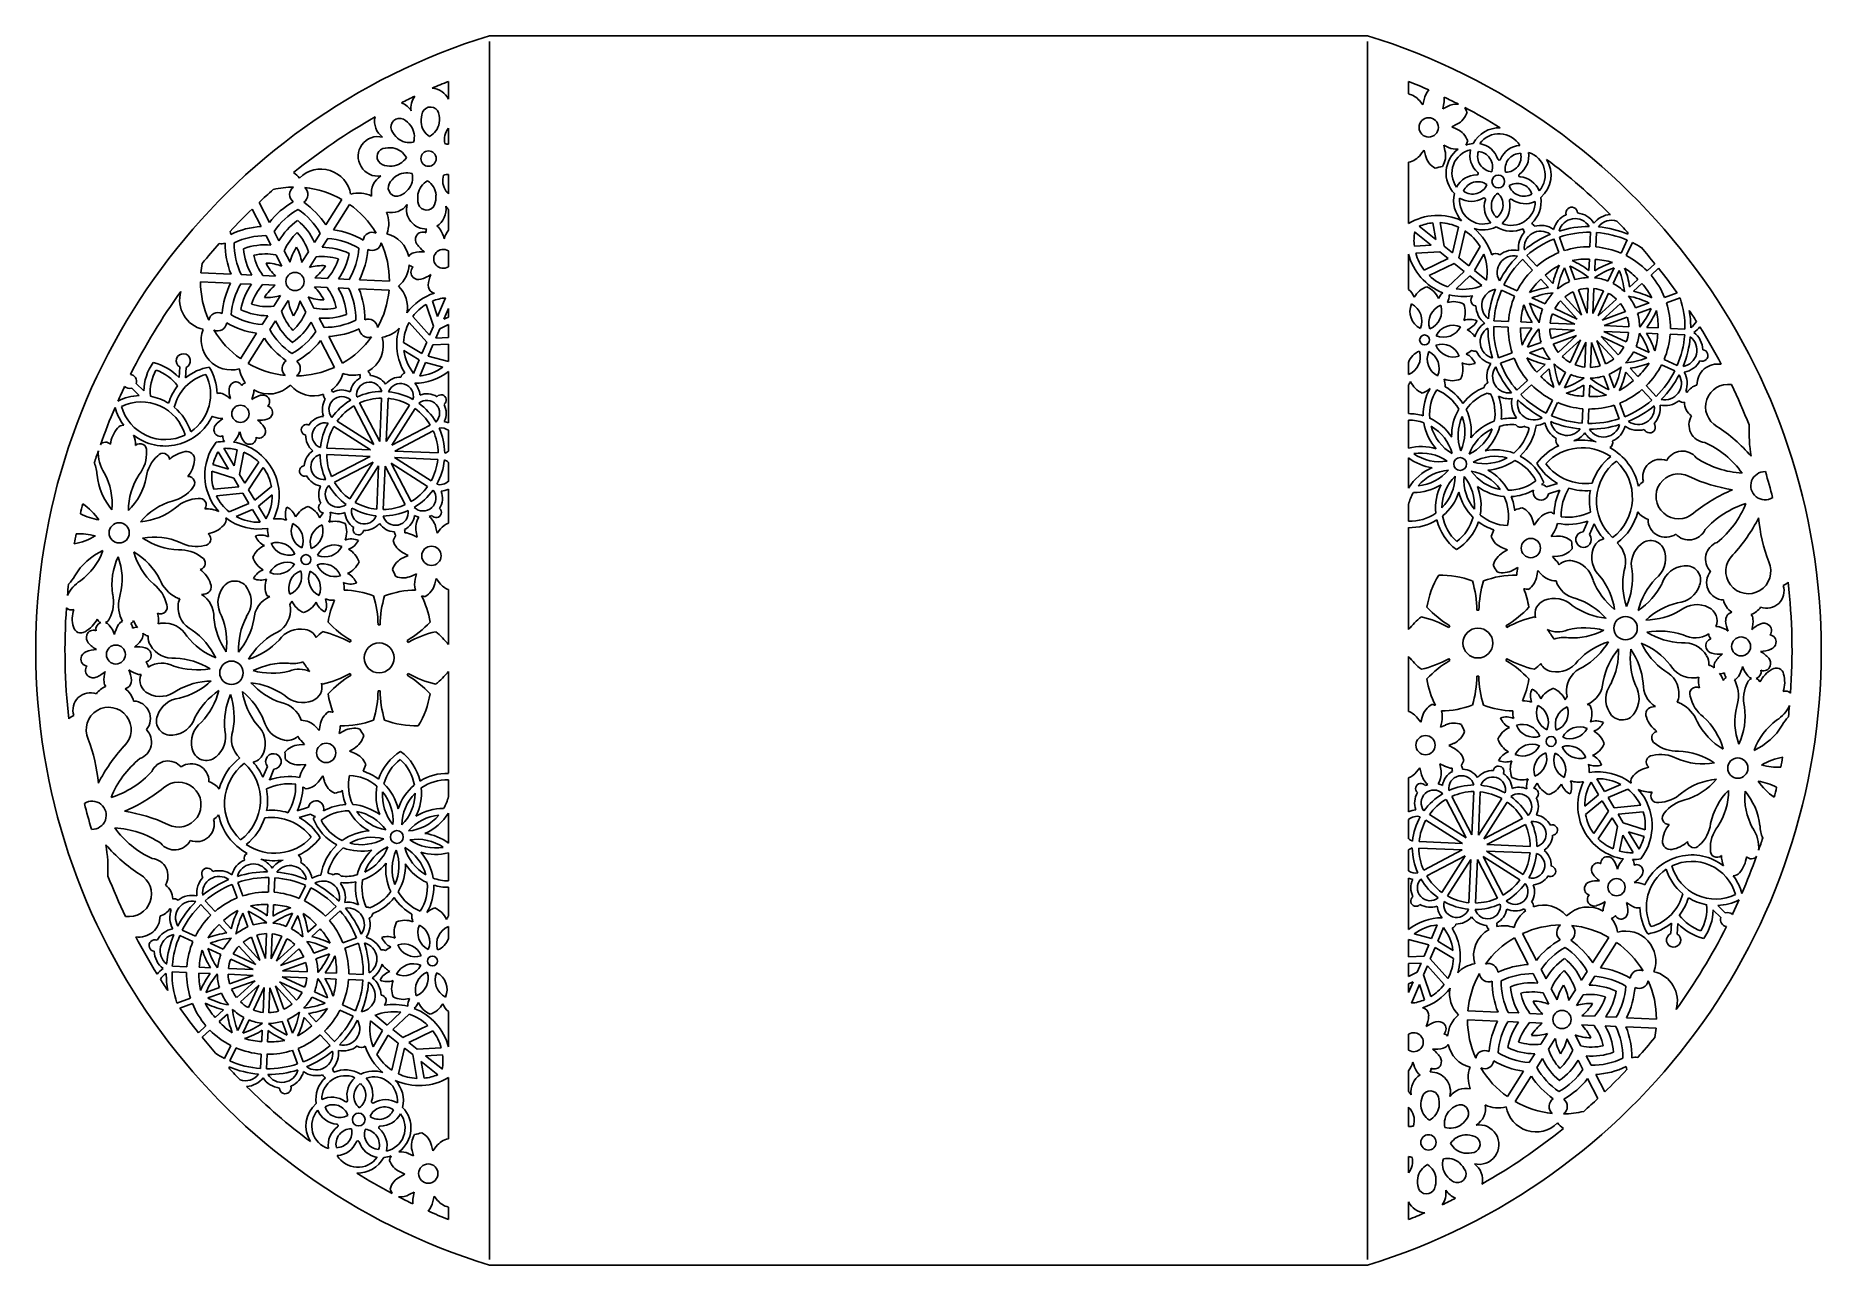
# Model space of a CAD drawing. Extents: x 597 to 902, y 1036 to 1246.
import ezdxf

# ---------------------------------------------------------------- set-up
doc = ezdxf.new("R2010")
doc.units = 0
doc.layers.get('0').update_dxf_attribs({"linetype": 'CONTINUOUS'})

msp = doc.modelspace()

# ---------------------------------------------------------------- linework, layer by layer
for p, q in [((674.22, 1246.37), (824.22, 1246.37)), ((674.22, 1037.37), (674.22, 1245.37)), ((824.22, 1245.37), (824.22, 1037.37)), ((667.22, 1235.55), (667.22, 1238.57)), ((831.22, 1238.57), (831.22, 1236.42)), ((833.68, 1234.57), (833.07, 1235.28)), ((833.68, 1234.57), (833.87, 1235.48)), ((837.07, 1233.88), (837.24, 1234.8)), ((837.07, 1233.88), (837.9, 1234.3)), ((667.22, 1227.82), (667.22, 1230.56)), ((838.64, 1230.8), (839.47, 1231.24)), ((838.64, 1230.8), (839.49, 1230.41)), ((833.87, 1226.8), (833.29, 1226.06)), ((833.87, 1226.8), (834.11, 1225.9)), ((837.22, 1227.65), (837.44, 1226.74)), ((837.22, 1227.65), (838.07, 1227.28)), ((831.22, 1224.77), (831.22, 1214.28)), ((667.22, 1219.35), (667.22, 1222.65)), ((636.64, 1214.48), (634.87, 1217.88)), ((646.25, 1214.06), (649.02, 1218.39)), ((647.57, 1213.22), (650.33, 1217.56)), ((635.25, 1213.76), (633.69, 1216.76)), ((667.22, 1213.15), (667.22, 1216.67)), ((835.39, 1214.41), (835.88, 1211.55)), ((836.63, 1214.45), (837.32, 1210.4)), ((636.06, 1212.22), (636.89, 1210.62)), ((638.27, 1211.34), (637.44, 1212.94)), ((645.32, 1212.59), (644.35, 1211.07)), ((645.66, 1210.23), (646.63, 1211.75)), ((832.26, 1212.87), (835.11, 1210.59)), ((833.03, 1213.83), (835.88, 1211.55)), ((839.75, 1213.68), (838.73, 1209.27)), ((840.87, 1213.06), (839.79, 1208.42)), ((856.9, 1209.32), (856.05, 1211.65)), ((857.83, 1209.66), (856.98, 1211.99)), ((862.21, 1210.33), (862.32, 1212.81)), ((863.2, 1210.29), (863.31, 1212.76)), ((867.51, 1209.23), (868.55, 1211.48)), ((868.4, 1208.82), (869.45, 1211.06)), ((638.78, 1206.99), (637.78, 1208.91)), ((640.16, 1207.71), (639.16, 1209.63)), ((642.15, 1207.62), (643.32, 1209.45)), ((643.47, 1206.79), (644.63, 1208.61)), ((667.22, 1206.91), (667.22, 1209.61)), ((831.22, 1209.08), (831.22, 1203.04)), ((832.21, 1210.44), (835.11, 1210.59)), ((832.45, 1209.22), (836.55, 1209.44)), ((833.89, 1206.34), (837.97, 1208.31)), ((836.55, 1209.44), (837.97, 1208.31)), ((837.32, 1210.4), (838.73, 1209.27)), ((839.79, 1208.42), (841.49, 1207.06)), ((843.44, 1210.38), (841.49, 1207.06)), ((844.09, 1209.06), (842.46, 1206.29)), ((852.38, 1206.35), (850.71, 1208.18)), ((853.11, 1207.02), (851.44, 1208.85)), ((862.03, 1206.28), (862.12, 1208.21)), ((863.02, 1206.24), (863.11, 1208.16)), ((630.08, 1205.65), (624.94, 1205.87)), ((633.62, 1205.49), (631.82, 1205.57)), ((637.7, 1205.31), (635.54, 1205.41)), ((644.39, 1205.02), (646.55, 1204.92)), ((650.27, 1204.76), (648.47, 1204.84)), ((834.74, 1205.39), (839.03, 1207.46)), ((837.93, 1203.48), (840.73, 1206.11)), ((839.03, 1207.46), (840.73, 1206.11)), ((839.36, 1203.14), (841.7, 1205.33)), ((841.7, 1205.33), (843.76, 1203.68)), ((842.46, 1206.29), (844.53, 1204.64)), ((855.12, 1203.36), (853.82, 1204.78)), ((855.85, 1204.03), (854.55, 1205.45)), ((858.7, 1204.38), (857.85, 1206.7)), ((859.63, 1204.71), (858.78, 1207.04)), ((865.28, 1204.47), (866.33, 1206.71)), ((866.18, 1204.05), (867.22, 1206.29)), ((868.99, 1203.45), (870.41, 1204.76)), ((871.98, 1206.19), (873.31, 1207.42)), ((872.65, 1205.46), (873.93, 1206.64)), ((630.01, 1204.09), (624.88, 1204.31)), ((631.75, 1204.01), (633.55, 1203.93)), ((637.64, 1203.75), (635.47, 1203.85)), ((638.56, 1201.98), (637.39, 1200.16)), ((643.25, 1201.78), (644.25, 1199.86)), ((644.32, 1203.46), (646.48, 1203.36)), ((648.4, 1203.28), (650.2, 1203.2)), ((651.94, 1203.12), (657.08, 1202.9)), ((652.01, 1204.68), (657.15, 1204.46)), ((849.34, 1201.88), (847.1, 1202.93)), ((849.76, 1202.78), (847.51, 1203.83)), ((860.78, 1198.64), (857.92, 1201.77)), ((860.78, 1198.64), (859.33, 1202.63)), ((861.71, 1198.98), (860.26, 1202.97)), ((861.71, 1198.98), (861.9, 1203.22)), ((862.7, 1198.94), (862.89, 1203.18)), ((862.7, 1198.94), (864.5, 1202.78)), ((863.6, 1198.52), (865.39, 1202.37)), ((869.66, 1202.72), (871.08, 1204.03)), ((874.95, 1201.67), (877.09, 1202.46)), ((639.87, 1201.15), (638.71, 1199.32)), ((641.86, 1201.06), (642.86, 1199.14)), ((663.43, 1200.49), (664.68, 1196.78)), ((664.48, 1201.02), (665.37, 1198.4)), ((666.72, 1201.6), (665.37, 1198.4)), ((667.22, 1199.79), (666.44, 1197.95)), ((667.22, 1198.32), (667.22, 1199.79)), ((854.11, 1199.66), (851.86, 1200.7)), ((854.53, 1200.55), (852.28, 1201.6)), ((859.63, 1197.08), (855.79, 1198.87)), ((860.05, 1197.98), (856.21, 1199.77)), ((860.05, 1197.98), (857.19, 1201.1)), ((863.6, 1198.52), (866.73, 1201.39)), ((864.27, 1197.79), (867.4, 1200.66)), ((864.27, 1197.79), (868.26, 1199.24)), ((870, 1199.88), (872.33, 1200.72)), ((870.34, 1198.94), (872.66, 1199.79)), ((875.28, 1200.74), (877.61, 1201.59)), ((636.36, 1198.54), (635.39, 1197.02)), ((636.7, 1196.18), (637.67, 1197.7)), ((643.75, 1197.43), (644.58, 1195.83)), ((645.97, 1196.55), (645.13, 1198.15)), ((660.5, 1197.4), (663.51, 1194.01)), ((661.16, 1198.43), (664.01, 1195.2)), ((664.68, 1196.78), (664.01, 1195.2)), ((665.76, 1196.33), (665.09, 1194.74)), ((667.22, 1197.02), (665.76, 1196.33)), ((667.22, 1198.32), (666.44, 1197.95)), ((667.22, 1194.84), (667.22, 1197.02)), ((848.24, 1196.59), (845.77, 1196.7)), ((848.28, 1197.58), (845.81, 1197.69)), ((852.29, 1196.41), (850.37, 1196.49)), ((852.34, 1197.4), (850.41, 1197.48)), ((859.59, 1196.09), (855.35, 1196.28)), ((859.63, 1197.08), (855.4, 1197.26)), ((859.59, 1196.09), (855.6, 1194.64)), ((864.56, 1195.87), (868.41, 1194.08)), ((864.56, 1195.87), (868.8, 1195.68)), ((864.61, 1196.86), (868.59, 1198.31)), ((864.61, 1196.86), (868.84, 1196.67)), ((871.9, 1196.54), (873.83, 1196.46)), ((875.96, 1196.36), (878.43, 1196.25)), ((634.45, 1195.55), (631.69, 1191.21)), ((635.77, 1194.71), (633.01, 1190.38)), ((645.38, 1194.29), (647.76, 1189.73)), ((646.77, 1195.01), (649.14, 1190.45)), ((659.57, 1193.99), (662.7, 1192.1)), ((659.63, 1192.59), (662.24, 1191.01)), ((663.51, 1194.01), (662.7, 1192.1)), ((664.58, 1193.55), (663.78, 1191.64)), ((667.22, 1193.67), (664.58, 1193.55)), ((667.22, 1194.84), (665.09, 1194.74)), ((667.22, 1190.74), (667.22, 1193.67)), ((853.86, 1194), (851.53, 1193.16)), ((854.2, 1193.07), (851.87, 1192.23)), ((859.93, 1195.16), (855.94, 1193.71)), ((859.93, 1195.16), (856.8, 1192.29)), ((860.6, 1194.43), (857.47, 1191.56)), ((860.6, 1194.43), (858.8, 1190.58)), ((861.5, 1194.01), (859.7, 1190.17)), ((861.5, 1194.01), (861.31, 1189.77)), ((862.48, 1193.97), (862.3, 1189.73)), ((862.48, 1193.97), (863.93, 1189.98)), ((863.41, 1194.31), (866.28, 1191.18)), ((863.41, 1194.31), (864.86, 1190.32)), ((864.14, 1194.97), (867.01, 1191.85)), ((864.14, 1194.97), (867.99, 1193.18)), ((870.09, 1193.29), (872.33, 1192.25)), ((871.86, 1195.55), (873.79, 1195.47)), ((875.91, 1195.37), (878.39, 1195.26)), ((621.2, 1187.98), (621.32, 1189.8)), ((622.3, 1187.91), (622.42, 1189.72)), ((662.24, 1191.01), (661.26, 1188.69)), ((663.32, 1190.56), (662.34, 1188.23)), ((666.27, 1189.78), (663.32, 1190.56)), ((667.22, 1190.74), (663.78, 1191.64)), ((831.22, 1190.58), (831.22, 1188.5)), ((848.91, 1192.21), (846.59, 1191.36)), ((849.25, 1191.28), (846.93, 1190.43)), ((854.54, 1190.22), (853.12, 1188.92)), ((869.08, 1189.59), (870.38, 1188.16)), ((869.67, 1192.39), (871.91, 1191.35)), ((874.44, 1190.17), (876.68, 1189.12)), ((874.86, 1191.07), (877.1, 1190.02)), ((615.18, 1185.69), (613.89, 1186.96)), ((667.22, 1180.27), (667.22, 1189.04)), ((831.22, 1186.74), (831.22, 1181.82)), ((851.55, 1187.49), (849.73, 1185.81)), ((852.22, 1186.76), (850.39, 1185.08)), ((855.21, 1189.49), (853.79, 1188.19)), ((858.02, 1188.9), (856.97, 1186.66)), ((858.92, 1188.48), (857.87, 1186.24)), ((861.17, 1186.71), (861.09, 1184.79)), ((862.16, 1186.67), (862.08, 1184.74)), ((864.57, 1188.23), (865.41, 1185.91)), ((865.5, 1188.57), (866.34, 1186.25)), ((868.35, 1188.92), (869.65, 1187.5)), ((871.82, 1186.6), (873.49, 1184.77)), ((614.41, 1184.91), (613.12, 1186.18)), ((655.48, 1177.08), (652.05, 1183.66)), ((655.48, 1177.08), (655.8, 1184.49)), ((656.6, 1177.04), (656.92, 1184.44)), ((855.79, 1184.13), (854.75, 1181.89)), ((856.69, 1183.71), (855.64, 1181.47)), ((867.3, 1183.63), (868.14, 1181.3)), ((871.09, 1185.93), (872.76, 1184.1)), ((654.48, 1176.57), (648.23, 1180.55)), ((654.48, 1176.57), (651.06, 1183.14)), ((656.6, 1177.04), (660.58, 1183.29)), ((657.54, 1176.43), (661.52, 1182.68)), ((831.22, 1180.72), (831.22, 1175.92)), ((861, 1182.66), (860.89, 1180.19)), ((861.99, 1182.62), (861.88, 1180.14)), ((866.37, 1183.29), (867.21, 1180.96)), ((653.88, 1175.62), (647.63, 1179.61)), ((657.54, 1176.43), (664.12, 1179.85)), ((658.06, 1175.44), (664.63, 1178.86)), ((667.22, 1175.39), (667.22, 1179)), ((627.86, 1175.3), (629.64, 1172.32)), ((628.86, 1175.9), (630.64, 1172.92)), ((631.16, 1175.64), (630.64, 1172.92)), ((632.28, 1175.25), (631.54, 1171.41)), ((653.83, 1174.5), (646.43, 1174.83)), ((653.88, 1175.62), (646.47, 1175.95)), ((653.83, 1174.5), (647.25, 1171.08)), ((658.01, 1174.32), (665.41, 1174)), ((658.01, 1174.32), (664.26, 1170.34)), ((658.06, 1175.44), (665.46, 1175.11)), ((831.22, 1174.28), (831.22, 1169.12)), ((626.81, 1171.98), (630.54, 1170.81)), ((627, 1173.15), (629.64, 1172.32)), ((631.54, 1171.41), (632.43, 1169.93)), ((634.81, 1173.53), (632.43, 1169.93)), ((635.6, 1172.6), (633.09, 1168.82)), ((654.35, 1173.51), (647.77, 1170.09)), ((654.35, 1173.51), (650.36, 1167.26)), ((655.29, 1172.91), (651.31, 1166.66)), ((655.29, 1172.91), (654.97, 1165.5)), ((656.41, 1172.86), (656.09, 1165.45)), ((656.41, 1172.86), (659.83, 1166.28)), ((657.41, 1173.38), (663.66, 1169.39)), ((657.41, 1173.38), (660.83, 1166.8)), ((667.22, 1170.26), (667.22, 1173.5)), ((627.13, 1168.94), (631.43, 1169.33)), ((627.58, 1167.81), (632.09, 1168.22)), ((630.54, 1170.81), (631.43, 1169.33)), ((632.09, 1168.22), (633.15, 1166.45)), ((633.09, 1168.82), (634.16, 1167.05)), ((637, 1169.35), (634.16, 1167.05)), ((667.22, 1163.1), (667.22, 1168.91)), ((856.69, 1169.91), (854.78, 1169.31)), ((857.06, 1168.75), (855.15, 1168.15)), ((629.78, 1165.03), (633.15, 1166.45)), ((630.94, 1164.25), (633.76, 1165.43)), ((633.76, 1165.43), (635.06, 1163.27)), ((637.13, 1167.96), (634.76, 1166.03)), ((634.76, 1166.03), (636.06, 1163.87)), ((831.22, 1166.3), (831.22, 1163.45)), ((665.28, 1161.41), (665.08, 1162.32)), ((665.28, 1161.41), (665.89, 1162.12)), ((831.22, 1162.35), (831.22, 1144.93)), ((852.7, 1162.8), (852.42, 1163.69)), ((853.24, 1163.56), (852.7, 1162.8)), ((861.82, 1163.48), (861.03, 1161.64)), ((862.93, 1163), (862.14, 1161.16)), ((661.9, 1160.7), (661.06, 1161.12)), ((661.9, 1160.7), (661.72, 1161.62)), ((855.56, 1160.85), (856.08, 1161.63)), ((855.56, 1160.85), (856.49, 1160.91)), ((660.33, 1157.62), (659.49, 1157.22)), ((660.33, 1157.62), (659.51, 1158.05)), ((848.13, 1158.56), (847.27, 1158.91)), ((848.13, 1158.56), (847.33, 1158.08)), ((855.82, 1157.4), (856.75, 1157.48)), ((855.82, 1157.4), (856.44, 1156.71)), ((661.77, 1154.47), (660.92, 1154.09)), ((661.77, 1154.47), (661.56, 1153.56)), ((665.13, 1153.64), (664.89, 1152.73)), ((665.13, 1153.64), (665.71, 1152.9)), ((849.86, 1155.56), (849.05, 1155.11)), ((849.86, 1155.56), (849.73, 1154.64)), ((853.28, 1155.05), (853.13, 1154.12)), ((853.28, 1155.05), (853.92, 1154.37)), ((667.22, 1142.39), (667.22, 1151.78)), ((667.22, 1120.39), (667.22, 1137.8)), ((831.22, 1140.35), (831.22, 1130.96)), ((645.16, 1127.69), (645.31, 1128.61)), ((833.31, 1129.1), (832.74, 1129.83)), ((833.31, 1129.1), (833.55, 1130)), ((836.67, 1128.26), (836.89, 1129.17)), ((836.67, 1128.26), (837.52, 1128.64)), ((642.63, 1125.34), (642, 1126.03)), ((645.16, 1127.69), (644.52, 1128.37)), ((648.58, 1127.17), (648.71, 1128.1)), ((648.58, 1127.17), (649.4, 1127.63)), ((838.11, 1125.12), (838.95, 1125.52)), ((642.63, 1125.34), (641.7, 1125.26)), ((650.31, 1124.18), (651.12, 1124.65)), ((650.31, 1124.18), (651.18, 1123.83)), ((838.11, 1125.12), (838.94, 1124.69)), ((635.51, 1119.73), (636.3, 1121.57)), ((636.63, 1119.25), (637.42, 1121.09)), ((642.89, 1121.89), (641.95, 1121.83)), ((642.89, 1121.89), (642.37, 1121.11)), ((645.21, 1119.17), (645.74, 1119.94)), ((645.74, 1119.94), (646.03, 1119.05)), ((831.22, 1119.64), (831.22, 1113.82)), ((833.16, 1121.33), (832.56, 1120.62)), ((833.16, 1121.33), (833.36, 1120.42)), ((836.55, 1122.03), (836.73, 1121.12)), ((836.55, 1122.03), (837.39, 1121.62)), ((864.68, 1117.3), (863.39, 1119.47)), ((667.22, 1116.43), (667.22, 1119.29)), ((842.03, 1109.88), (838.61, 1116.45)), ((842.03, 1109.88), (842.36, 1117.28)), ((843.15, 1109.83), (843.48, 1117.23)), ((861.31, 1114.78), (863.68, 1116.7)), ((863.68, 1116.7), (862.39, 1118.87)), ((867.5, 1118.48), (864.68, 1117.3)), ((868.66, 1117.7), (865.29, 1116.29)), ((641.39, 1113.99), (643.3, 1114.59)), ((641.75, 1112.83), (643.66, 1113.43)), ((667.22, 1108.46), (667.22, 1113.61)), ((841.04, 1109.36), (834.79, 1113.34)), ((841.04, 1109.36), (837.62, 1115.94)), ((843.15, 1109.83), (847.14, 1116.08)), ((844.1, 1109.23), (848.08, 1115.48)), ((861.45, 1113.38), (864.29, 1115.69)), ((862.85, 1110.13), (865.35, 1113.91)), ((865.35, 1113.91), (864.29, 1115.69)), ((866.35, 1114.51), (865.29, 1116.29)), ((870.87, 1114.93), (866.35, 1114.51)), ((871.31, 1113.8), (867.02, 1113.4)), ((867.9, 1111.92), (867.02, 1113.4)), ((831.22, 1112.48), (831.22, 1109.23)), ((840.44, 1108.42), (834.18, 1112.4)), ((844.1, 1109.23), (850.67, 1112.65)), ((844.61, 1108.23), (851.19, 1111.65)), ((863.63, 1109.21), (866.02, 1112.8)), ((866.9, 1111.32), (866.02, 1112.8)), ((866.17, 1107.48), (866.9, 1111.32)), ((871.63, 1110.75), (867.9, 1111.92)), ((870.59, 1107.44), (868.8, 1110.42)), ((871.44, 1109.59), (868.8, 1110.42)), ((831.22, 1107.35), (831.22, 1103.73)), ((840.39, 1107.3), (832.98, 1107.62)), ((840.44, 1108.42), (833.03, 1108.74)), ((840.39, 1107.3), (833.81, 1103.87)), ((844.61, 1108.23), (852.02, 1107.91)), ((867.28, 1107.1), (867.8, 1109.82)), ((869.58, 1106.84), (867.8, 1109.82)), ((667.22, 1102.02), (667.22, 1106.82)), ((840.9, 1106.3), (834.33, 1102.88)), ((840.9, 1106.3), (836.92, 1100.05)), ((841.85, 1105.7), (837.86, 1099.45)), ((841.85, 1105.7), (841.52, 1098.29)), ((842.97, 1105.65), (842.64, 1098.25)), ((842.97, 1105.65), (846.39, 1099.07)), ((843.96, 1106.17), (850.21, 1102.18)), ((843.96, 1106.17), (847.38, 1099.59)), ((844.56, 1107.11), (851.97, 1106.79)), ((844.56, 1107.11), (850.81, 1103.13)), ((631.15, 1099.11), (630.3, 1101.43)), ((632.08, 1099.45), (631.23, 1101.77)), ((636.46, 1100.12), (636.57, 1102.59)), ((637.45, 1100.08), (637.56, 1102.55)), ((641.75, 1099.02), (642.8, 1101.26)), ((831.22, 1102.47), (831.22, 1093.7)), ((627.36, 1096.81), (625.68, 1098.63)), ((642.65, 1098.6), (643.7, 1100.85)), ((667.22, 1096), (667.22, 1100.92)), ((626.63, 1096.14), (624.95, 1097.97)), ((630.1, 1093.82), (628.79, 1095.24)), ((632.94, 1094.16), (632.1, 1096.49)), ((633.87, 1094.5), (633.03, 1096.83)), ((636.28, 1096.07), (636.36, 1097.99)), ((637.27, 1096.02), (637.35, 1097.95)), ((639.53, 1094.25), (640.57, 1096.49)), ((640.42, 1093.83), (641.47, 1096.08)), ((646.22, 1095.98), (648.05, 1097.65)), ((646.89, 1095.25), (648.72, 1096.92)), ((883.26, 1097.04), (884.55, 1095.77)), ((884.03, 1097.83), (885.33, 1096.56)), ((623.58, 1091.67), (621.34, 1092.72)), ((624, 1092.57), (621.76, 1093.61)), ((629.37, 1093.15), (628.06, 1094.57)), ((635.03, 1088.43), (633.58, 1092.42)), ((635.96, 1088.77), (634.51, 1092.76)), ((635.96, 1088.77), (636.15, 1093.01)), ((636.95, 1088.73), (637.13, 1092.96)), ((636.95, 1088.73), (638.74, 1092.57)), ((637.85, 1088.31), (639.64, 1092.15)), ((643.23, 1093.24), (644.65, 1094.54)), ((643.9, 1092.51), (645.32, 1093.81)), ((649.19, 1091.46), (651.52, 1092.31)), ((667.22, 1092.15), (667.22, 1094.24)), ((831.22, 1092), (831.22, 1089.06)), ((831.22, 1092), (834.67, 1091.09)), ((832.17, 1092.96), (835.13, 1092.18)), ((835.13, 1092.18), (836.11, 1094.5)), ((836.2, 1091.72), (837.18, 1094.05)), ((851.68, 1087.73), (849.3, 1092.29)), ((853.06, 1088.45), (850.69, 1093.01)), ((862.67, 1088.02), (865.44, 1092.36)), ((876.14, 1094.82), (876.02, 1093.01)), ((877.24, 1094.75), (877.12, 1092.94)), ((628.35, 1089.44), (626.11, 1090.49)), ((628.77, 1090.34), (626.53, 1091.39)), ((634.3, 1087.76), (630.45, 1089.56)), ((634.3, 1087.76), (631.43, 1090.89)), ((635.03, 1088.43), (632.16, 1091.56)), ((637.85, 1088.31), (640.97, 1091.17)), ((638.51, 1087.58), (641.64, 1090.44)), ((638.51, 1087.58), (642.5, 1089.03)), ((644.25, 1089.66), (646.57, 1090.51)), ((644.59, 1088.73), (646.91, 1089.58)), ((649.53, 1090.53), (651.86, 1091.38)), ((831.22, 1089.06), (833.86, 1089.19)), ((833.86, 1089.19), (834.67, 1091.09)), ((834.94, 1088.73), (835.74, 1090.64)), ((838.88, 1088.75), (835.74, 1090.64)), ((838.82, 1090.15), (836.2, 1091.72)), ((863.99, 1087.19), (866.75, 1091.52)), ((622.49, 1086.37), (620.01, 1086.48)), ((622.53, 1087.36), (620.06, 1087.47)), ((626.54, 1086.2), (624.61, 1086.28)), ((626.58, 1087.19), (624.66, 1087.27)), ((633.84, 1085.88), (629.6, 1086.06)), ((633.88, 1086.86), (629.64, 1087.05)), ((633.84, 1085.88), (629.85, 1084.43)), ((633.88, 1086.86), (630.04, 1088.66)), ((638.85, 1086.65), (642.84, 1088.1)), ((638.85, 1086.65), (643.09, 1086.46)), ((646.15, 1086.33), (648.08, 1086.24)), ((650.2, 1086.15), (652.68, 1086.04)), ((831.22, 1087.89), (833.36, 1087.99)), ((831.22, 1087.89), (831.22, 1085.71)), ((831.22, 1085.71), (832.68, 1086.41)), ((832.68, 1086.41), (833.36, 1087.99)), ((833.76, 1085.95), (834.43, 1087.54)), ((835.02, 1082.25), (833.76, 1085.95)), ((837.29, 1084.31), (834.43, 1087.54)), ((837.94, 1085.33), (834.94, 1088.73)), ((852.48, 1086.18), (853.31, 1084.58)), ((854.7, 1085.3), (853.86, 1086.9)), ((861.74, 1086.56), (860.77, 1085.04)), ((628.1, 1083.79), (625.78, 1082.95)), ((628.44, 1082.86), (626.12, 1082.02)), ((634.18, 1084.95), (630.19, 1083.5)), ((634.18, 1084.95), (631.05, 1082.08)), ((634.84, 1084.22), (631.72, 1081.35)), ((634.84, 1084.22), (633.05, 1080.37)), ((635.74, 1083.8), (633.95, 1079.95)), ((635.74, 1083.8), (635.56, 1079.56)), ((636.73, 1083.75), (636.54, 1079.51)), ((636.73, 1083.75), (638.18, 1079.77)), ((637.66, 1084.09), (639.11, 1080.1)), ((637.66, 1084.09), (640.53, 1080.96)), ((638.39, 1084.76), (641.26, 1081.63)), ((638.39, 1084.76), (642.24, 1082.97)), ((638.81, 1085.66), (642.65, 1083.86)), ((638.81, 1085.66), (643.05, 1085.47)), ((644.34, 1083.08), (646.58, 1082.03)), ((646.11, 1085.34), (648.03, 1085.25)), ((650.16, 1085.16), (652.63, 1085.05)), ((831.22, 1082.95), (832, 1084.79)), ((831.22, 1084.42), (832, 1084.79)), ((831.22, 1084.42), (831.22, 1082.95)), ((831.72, 1081.13), (833.08, 1084.33)), ((833.97, 1081.71), (833.08, 1084.33)), ((855.2, 1080.96), (854.2, 1082.88)), ((856.58, 1081.68), (855.58, 1083.6)), ((858.57, 1081.59), (859.74, 1083.42)), ((862.08, 1084.2), (863.05, 1085.72)), ((623.16, 1081.99), (620.83, 1081.15)), ((623.5, 1081.06), (621.35, 1080.28)), ((628.79, 1080.01), (627.37, 1078.71)), ((643.92, 1082.18), (646.16, 1081.14)), ((648.69, 1079.96), (650.93, 1078.91)), ((649.11, 1080.85), (651.35, 1079.81)), ((846.5, 1079.61), (841.37, 1079.84)), ((859.89, 1080.75), (861.05, 1082.58)), ((625.8, 1077.27), (624.51, 1076.09)), ((629.46, 1079.28), (628.04, 1077.98)), ((632.26, 1078.69), (631.22, 1076.45)), ((633.16, 1078.27), (632.12, 1076.03)), ((638.82, 1078.02), (639.66, 1075.7)), ((639.75, 1078.36), (640.59, 1076.03)), ((642.59, 1078.7), (643.9, 1077.28)), ((643.32, 1079.37), (644.63, 1077.95)), ((655.98, 1076.44), (653.91, 1078.1)), ((656.75, 1077.4), (654.68, 1079.06)), ((659.09, 1079.6), (656.75, 1077.4)), ((660.52, 1079.26), (657.72, 1076.63)), ((663.7, 1077.34), (659.42, 1075.27)), ((667.22, 1073.65), (667.22, 1079.7)), ((846.43, 1078.05), (841.3, 1078.28)), ((848.17, 1077.98), (849.98, 1077.9)), ((850.04, 1079.46), (848.24, 1079.54)), ((854.06, 1077.72), (851.89, 1077.81)), ((854.13, 1079.28), (851.96, 1079.37)), ((860.74, 1077.42), (862.9, 1077.33)), ((860.81, 1078.98), (862.97, 1078.89)), ((864.82, 1077.25), (866.62, 1077.17)), ((866.69, 1078.73), (864.89, 1078.8)), ((868.36, 1077.09), (873.5, 1076.86)), ((868.43, 1078.65), (873.57, 1078.42)), ((626.47, 1076.54), (625.13, 1075.32)), ((630.04, 1073.92), (628.99, 1071.68)), ((635.42, 1076.5), (635.34, 1074.57)), ((636.41, 1076.46), (636.33, 1074.53)), ((645.33, 1075.71), (647.01, 1073.89)), ((646.06, 1076.38), (647.74, 1074.56)), ((654.36, 1073.68), (655.98, 1076.44)), ((655, 1072.36), (656.95, 1075.67)), ((658.65, 1074.31), (656.95, 1075.67)), ((657.58, 1069.67), (658.65, 1074.31)), ((659.42, 1075.27), (657.72, 1076.63)), ((664.55, 1076.39), (660.48, 1074.42)), ((661.89, 1073.29), (660.48, 1074.42)), ((831.22, 1075.83), (831.22, 1073.12)), ((854.98, 1075.95), (853.81, 1074.12)), ((856.29, 1075.11), (855.13, 1073.28)), ((858.28, 1075.02), (859.28, 1073.1)), ((859.67, 1075.74), (860.67, 1073.82)), ((630.94, 1073.5), (629.89, 1071.26)), ((635.24, 1072.45), (635.13, 1069.97)), ((636.23, 1072.4), (636.12, 1069.93)), ((640.61, 1073.08), (641.46, 1070.75)), ((641.54, 1073.41), (642.39, 1071.09)), ((658.69, 1069.05), (659.71, 1073.47)), ((661.13, 1072.34), (659.71, 1073.47)), ((661.82, 1068.29), (661.13, 1072.34)), ((665.99, 1073.51), (661.89, 1073.29)), ((665.42, 1068.91), (662.57, 1071.19)), ((663.06, 1068.32), (662.57, 1071.19)), ((666.23, 1072.3), (663.33, 1072.14)), ((666.18, 1069.87), (663.33, 1072.14)), ((852.78, 1072.5), (851.81, 1070.98)), ((853.13, 1070.14), (854.1, 1071.67)), ((860.17, 1071.4), (861, 1069.8)), ((862.39, 1070.52), (861.55, 1072.12)), ((667.22, 1057.96), (667.22, 1068.45)), ((831.22, 1069.59), (831.22, 1066.07)), ((850.88, 1069.52), (848.11, 1065.18)), ((852.19, 1068.68), (849.43, 1064.34)), ((861.81, 1068.26), (863.57, 1064.86)), ((863.19, 1068.98), (864.75, 1065.98)), ((831.22, 1063.38), (831.22, 1060.09)), ((661.23, 1055.08), (660.37, 1055.46)), ((661.23, 1055.08), (661.01, 1055.99)), ((664.58, 1055.93), (664.34, 1056.84)), ((664.58, 1055.93), (665.15, 1056.67)), ((659.8, 1051.93), (658.95, 1052.33)), ((831.22, 1054.92), (831.22, 1052.18)), ((659.8, 1051.93), (658.97, 1051.5)), ((661.38, 1048.85), (660.54, 1048.44)), ((661.38, 1048.85), (661.2, 1047.93)), ((664.77, 1048.17), (664.57, 1047.25)), ((664.77, 1048.17), (665.37, 1047.46)), ((667.22, 1044.16), (667.22, 1046.32)), ((831.22, 1047.19), (831.22, 1044.16)), ((824.22, 1036.37), (674.22, 1036.37))]:
    msp.add_line(p, q)
for centre, radius in [((834.66, 1230.71), 1.65), ((663.82, 1225.38), 1.31), ((846.54, 1221.47), 1.09), ((641.01, 1204.39), 1.56), ((833.96, 1194.41), 0.844), ((631.69, 1181.8), 1.47), ((840.03, 1173.23), 1.1), ((610.98, 1161.46), 1.73), ((664.32, 1157.54), 1.65), ((852.11, 1158.86), 1.65), ((642.88, 1156.9), 0.844), ((868.29, 1145.18), 2), ((843.07, 1142.64), 2.55), ((610.42, 1140.68), 1.62), ((655.38, 1140.1), 2.55), ((888.02, 1142.06), 1.62), ((630.16, 1137.56), 2), ((646.34, 1123.88), 1.65), ((834.12, 1125.2), 1.65), ((855.57, 1125.83), 0.844), ((887.46, 1121.28), 1.73), ((658.41, 1109.51), 1.1), ((866.75, 1100.94), 1.47), ((664.49, 1088.33), 0.844), ((857.43, 1078.35), 1.56), ((651.9, 1061.26), 1.09), ((834.62, 1057.36), 1.31), ((663.78, 1052.03), 1.65)]:
    msp.add_circle(centre, radius)
for centre, radius, start, end in [((706.6, 1141.37), 109.88, 107.1383, 252.8617), ((791.84, 1141.37), 109.88, 287.1383, 72.8617), ((706.6, 1141.37), 104.88, 112.0534, 113.7046), ((791.84, 1141.37), 104.88, 65.8885, 67.9466), ((706.6, 1141.37), 104.88, 115.4681, 116.8774), ((664.2, 1234.03), 3.38, 143.1273, 188.7365), ((664.2, 1234.03), 3.38, 26.7056, 86.0455), ((830.45, 1233.09), 3.42, 39.9213, 76.9379), ((837.22, 1234.81), 3.42, 137.9277, 168.5656), ((833.9, 1235.48), 3.42, 348.4927, 6.8481), ((791.84, 1141.37), 104.88, 62.8163, 64.3229), ((706.6, 1141.37), 104.88, 119.6741, 128.8844), ((657.98, 1231.76), 3.38, 167.536, 233.7365), ((658.86, 1230.79), 1.47, 63.0305, 201.9426), ((657.98, 1231.76), 3.38, 31.2365, 69.0154), ((666.93, 1231.84), 4.38, 160.6759, 183.1359), ((664.15, 1232.72), 1.47, 18.0305, 156.9426), ((661.3, 1232.09), 4.38, 351.8371, 14.2972), ((839.46, 1231.26), 3.42, 85.0694, 117.1371), ((837.92, 1234.28), 3.42, 297.0641, 344.0251), ((791.84, 1141.37), 104.88, 58.3424, 62.1635), ((822.59, 1224.53), 20.59, 25.3326, 27.7239), ((661.45, 1232.14), 4.38, 205.6759, 228.1359), ((657.29, 1228.34), 4.38, 36.8371, 59.2972), ((658.23, 1229.12), 3.17, 342.8083, 35.7937), ((665.71, 1231.83), 3.17, 184.1793, 237.1647), ((662.51, 1231.97), 3.17, 297.8083, 350.7937), ((669.72, 1228.61), 3.17, 142.0895, 192.1647), ((838.08, 1227.3), 3.42, 18.7475, 65.7085), ((846.72, 1225.59), 5.05, 88.092, 152.1395), ((846.72, 1225.59), 4.05, 30.3478, 144.6252), ((655.18, 1225.76), 3.38, 76.2365, 278.7365), ((656.49, 1225.7), 1.47, 108.0305, 246.9426), ((657.11, 1222.86), 4.38, 81.8371, 104.2972), ((657.23, 1224.07), 3.17, 27.8083, 80.7937), ((660.59, 1231.28), 3.17, 229.1793, 282.1647), ((667.56, 1230.97), 3.17, 252.8083, 263.8579), ((834.13, 1225.9), 3.42, 327.319, 14.2799), ((842.68, 1222.92), 5.05, 126.4865, 224.1395), ((839.48, 1230.39), 3.42, 245.6356, 273.1725), ((842.68, 1222.92), 4.05, 102.3478, 216.6252), ((822.31, 1236.29), 20.59, 335.2918, 337.44), ((842.68, 1222.92), 5.05, 94.8336, 109.2672), ((845.57, 1225.96), 3.87, 166.3481, 229.2788), ((845.67, 1225.78), 2.65, 162.0794, 264.8937), ((842.91, 1223.96), 2.65, 342.0794, 84.8937), ((842.78, 1224.12), 3.87, 17.6942, 80.6249), ((850.51, 1223.78), 3.87, 94.3481, 157.2788), ((850.37, 1223.63), 2.65, 90.0794, 192.8937), ((847.79, 1225.69), 2.65, 270.0794, 12.8937), ((847.89, 1225.86), 3.87, 305.6942, 8.6249), ((850.51, 1222.57), 4.05, 318.3478, 72.6252), ((645.45, 1218.45), 5.14, 9.5504, 135.4227), ((657.36, 1228.48), 4.38, 250.6759, 273.1359), ((657.37, 1227.26), 3.17, 274.1793, 327.1647), ((830.57, 1228.13), 3.42, 281.0002, 322.8513), ((837.42, 1226.74), 3.42, 194.207, 241.1679), ((831.32, 1243.85), 20.59, 282.4755, 286.0114), ((846.71, 1225.37), 0.25, 197.6942, 337.2788), ((850.51, 1222.57), 5.05, 310.8336, 32.0155), ((791.84, 1141.37), 104.88, 45.2417, 53.1125), ((706.6, 1141.37), 104.88, 131.3598, 133.153), ((641.01, 1204.39), 16.14, 90.8751, 103.3022), ((641.66, 1219.24), 1.56, 125.1744, 232.6235), ((637.82, 1218.79), 5.14, 39.5504, 55.1124), ((641.66, 1219.24), 1.56, 302.3496, 49.7986), ((641.01, 1204.39), 16.14, 60.2574, 84.0979), ((657.44, 1219.53), 3.38, 121.2365, 189.2322), ((658.41, 1220.42), 1.47, 153.0305, 291.9426), ((660.86, 1218.85), 4.38, 126.8371, 149.2972), ((660.09, 1219.79), 3.17, 72.8083, 125.7937), ((657.06, 1223), 4.38, 295.6759, 318.1359), ((657.93, 1222.15), 3.17, 319.1793, 12.1647), ((665.14, 1218.78), 3.17, 117.8083, 170.7937), ((661.94, 1218.92), 3.17, 4.1793, 57.1647), ((669.41, 1221.64), 3.17, 162.8083, 215.7937), ((667.06, 1219.48), 3.17, 87.0075, 102.1647), ((842.86, 1218.72), 3.87, 89.6942, 152.6249), ((843.05, 1218.79), 2.65, 54.0794, 156.8937), ((842.17, 1221.97), 2.65, 234.0794, 336.8937), ((842.88, 1222.84), 0.25, 269.6942, 49.2788), ((849.78, 1218.5), 2.65, 18.0794, 120.8937), ((850.93, 1221.59), 2.65, 198.0794, 300.8937), ((850.3, 1222.51), 0.25, 125.6942, 265.2788), ((849.96, 1218.41), 3.87, 22.3481, 85.2788), ((647.53, 1205.99), 13.81, 119.5722, 142.0753), ((634.66, 1206.56), 13.81, 32.8977, 55.4008), ((641.01, 1204.39), 16.14, 30.8751, 54.7157), ((651.89, 1214.35), 5.14, 64.473, 105.4227), ((657.44, 1219.53), 3.38, 256.8451, 323.7365), ((663.44, 1216.73), 3.38, 166.2365, 271.1611), ((666.35, 1218.67), 4.38, 171.8371, 194.2972), ((663.5, 1218.04), 1.47, 198.0305, 336.9426), ((660.72, 1218.92), 4.38, 340.6759, 3.1359), ((663.44, 1216.73), 3.38, 301.5882, 8.7365), ((669.67, 1219), 3.38, 211.2365, 223.505), ((670.35, 1222.42), 4.38, 216.8371, 224.3924), ((843.97, 1218.25), 5.05, 166.8336, 223.2819), ((843.97, 1218.25), 4.05, 174.3478, 288.6252), ((841.97, 1221.94), 3.87, 238.3481, 301.2788), ((844.11, 1218.42), 0.25, 341.6942, 121.2788), ((848.02, 1217.12), 3.87, 161.6942, 224.6249), ((848.01, 1217.33), 2.65, 126.0794, 228.8937), ((844.71, 1217.47), 2.65, 306.0794, 48.8937), ((844.68, 1217.27), 3.87, 310.3481, 13.2788), ((848.81, 1218.03), 4.05, 246.3478, 0.6252), ((848.69, 1218.22), 0.25, 53.6942, 193.2788), ((851.13, 1221.54), 3.87, 233.6942, 296.6249), ((848.81, 1218.03), 5.05, 312.7627, 8.1395), ((859.09, 1216.08), 0.99, 1.2786, 196.1944), ((706.6, 1141.37), 104.88, 134.0401, 136.9745), ((647.53, 1205.99), 12.25, 119.2248, 145.4617), ((647.53, 1205.99), 10.69, 124.5572, 150.0028), ((634.66, 1206.56), 10.69, 24.9703, 50.4159), ((634.66, 1206.56), 12.25, 29.5113, 55.7483), ((651.89, 1214.35), 5.14, 339.5504, 21.6043), ((836.22, 1206.03), 9.65, 65.0524, 121.223), ((836.22, 1206.03), 8.42, 95.6898, 112.293), ((836.22, 1206.03), 8.42, 65.2315, 87.2567), ((851.81, 1213.43), 0.99, 23.7786, 64.2625), ((853.79, 1210.17), 3.81, 54.9554, 106.3207), ((859.67, 1212.31), 3.81, 113.6524, 165.0177), ((859.67, 1212.31), 2.82, 31.8414, 165.6317), ((859.67, 1212.31), 3.81, 32.4554, 83.8207), ((865.91, 1212.03), 3.81, 93.3069, 142.5177), ((865.91, 1212.03), 2.82, 71.3072, 143.1317), ((791.84, 1141.37), 104.88, 42.9378, 44.3697), ((706.6, 1141.37), 104.88, 138.4922, 140.9324), ((628.47, 1212.38), 1.56, 254.811, 292.6235), ((642.88, 1210.84), 13.81, 179.5722, 202.0753), ((628.47, 1212.38), 1.56, 2.3496, 20.6558), ((635.95, 1199.97), 13.81, 92.8977, 115.4008), ((635.95, 1199.97), 12.25, 89.5113, 115.7483), ((642.88, 1210.84), 12.25, 179.2248, 205.4617), ((647.53, 1205.99), 9.13, 132.3798, 156.4908), ((634.66, 1206.56), 9.13, 18.4822, 42.5932), ((645.66, 1199.54), 12.25, 59.2248, 85.4617), ((645.66, 1199.54), 13.81, 59.5722, 82.0753), ((654.2, 1211.25), 1.56, 65.1744, 172.6235), ((654.2, 1211.25), 1.56, 242.3496, 349.7986), ((641.01, 1204.39), 16.14, 0.2574, 24.0979), ((655.41, 1207.57), 5.14, 12.0425, 75.4227), ((662.96, 1211.56), 1.36, 154.6448, 214.4478), ((662.82, 1211.65), 1.19, 61.2794, 155.8879), ((664.57, 1212.81), 1.19, 152.8478, 185.732), ((664.6, 1212.64), 1.36, 32.5637, 63.1666), ((661.47, 1210.54), 5.13, 12.7678, 33.515), ((671.36, 1210.11), 5.13, 143.7147, 162.2436), ((840.57, 1211.47), 8.42, 170.4619, 187.0651), ((836.22, 1206.03), 8.42, 31.0393, 56.5444), ((843.97, 1218.25), 5.05, 251.9316, 296.1395), ((836.22, 1206.03), 9.65, 17.4397, 50.1611), ((848.81, 1218.03), 5.05, 238.8336, 293.459), ((853.79, 1210.17), 3.81, 136.1524, 187.5177), ((851.81, 1213.43), 0.99, 181.9593, 218.6944), ((853.79, 1210.17), 2.82, 54.3414, 188.1317), ((862.1, 1196.47), 17.32, 112.6138, 129.8592), ((862.1, 1196.47), 16.33, 111.7233, 130.7498), ((862.1, 1196.47), 17.32, 90.1138, 107.3592), ((862.1, 1196.47), 16.33, 89.2233, 108.2498), ((862.1, 1196.47), 16.33, 66.7233, 85.7498), ((862.1, 1196.47), 17.32, 67.6138, 84.8592), ((865.91, 1212.03), 2.82, 9.3414, 16.0002), ((862.1, 1196.47), 16.33, 56.963, 63.2498), ((635.95, 1199.97), 10.69, 84.9703, 110.4159), ((642.88, 1210.84), 10.69, 184.5572, 210.0028), ((635.95, 1199.97), 9.13, 78.4822, 102.5932), ((642.88, 1210.84), 9.13, 192.3798, 216.4908), ((647.53, 1205.99), 7.57, 145.8313, 166.8685), ((634.66, 1206.56), 7.57, 8.1045, 29.1418), ((645.66, 1199.54), 9.13, 72.3798, 96.4908), ((645.66, 1199.54), 10.69, 64.5572, 90.0028), ((639.71, 1210.97), 9.13, 318.4822, 342.5932), ((639.71, 1210.97), 10.69, 324.9703, 350.4159), ((639.71, 1210.97), 12.25, 329.5113, 355.7483), ((639.71, 1210.97), 13.81, 332.8977, 355.4008), ((661.62, 1207.98), 1.36, 104.5637, 150.4256), ((662.66, 1204.35), 5.13, 84.7678, 105.515), ((666.12, 1213.62), 5.13, 213.4965, 234.2436), ((666.32, 1208.26), 1.62, 56.387, 303.613), ((840.57, 1211.47), 9.65, 194.3491, 248.7189), ((840.57, 1211.47), 8.42, 195.4983, 217.5234), ((836.22, 1206.03), 8.42, 350.4619, 21.0237), ((846.11, 1208.21), 0.99, 46.2786, 133.3525), ((849.18, 1205.95), 2.82, 76.8414, 210.6317), ((862.1, 1196.47), 17.32, 135.1138, 152.3592), ((849.18, 1205.95), 3.81, 77.4554, 128.8207), ((862.1, 1196.47), 16.33, 134.2233, 153.2498), ((862.1, 1196.47), 13.86, 112.0334, 130.4396), ((862.1, 1196.47), 13.86, 89.5334, 107.9396), ((861.63, 1196.31), 11.91, 87.6678, 101.9994), ((853.37, 1194.71), 14.45, 53.16, 66.387), ((862.55, 1196.27), 11.91, 72.9737, 87.3053), ((862.1, 1196.47), 13.86, 67.0334, 85.4396), ((862.1, 1196.47), 13.86, 44.5334, 62.9396), ((791.84, 1141.37), 104.88, 39.0321, 40.9941), ((641.01, 1204.39), 16.14, 168.99, 174.7157), ((642.88, 1210.84), 7.57, 205.8313, 226.8685), ((635.95, 1199.97), 7.57, 68.1045, 89.1418), ((645.66, 1199.54), 7.57, 85.8313, 106.8685), ((639.71, 1210.97), 7.57, 308.1045, 329.1418), ((655.41, 1207.57), 5.14, 309.5504, 356.2044), ((661.45, 1208), 1.19, 220.1514, 257.732), ((662.01, 1205.98), 1.19, 133.2794, 227.8879), ((662.15, 1206.08), 1.36, 226.6448, 286.4478), ((661.16, 1209.72), 5.13, 285.4965, 306.2436), ((668.91, 1203.56), 5.13, 156.7678, 177.515), ((840.57, 1211.47), 8.42, 226.2105, 251.7157), ((862.1, 1196.47), 13.86, 134.5334, 152.9396), ((861.89, 1196.03), 11.91, 132.6678, 146.9994), ((862.56, 1196.64), 11.91, 117.9737, 132.3053), ((869.92, 1200.73), 14.45, 153.586, 166.8131), ((869.92, 1200.73), 13.46, 153.6898, 169.6453), ((853.37, 1194.71), 13.46, 50.3278, 66.2833), ((862.1, 1196.47), 8.6, 90.9065, 106.6879), ((870.64, 1193.96), 13.46, 108.6898, 124.6453), ((862.1, 1196.47), 8.6, 68.2852, 84.0666), ((870.64, 1193.96), 14.45, 108.586, 121.8131), ((854.68, 1201.4), 13.46, 5.3278, 21.2833), ((854.68, 1201.4), 14.45, 8.16, 21.387), ((861.65, 1196.68), 11.91, 42.6678, 56.9994), ((862.1, 1196.47), 13.86, 22.0334, 40.4396), ((791.84, 1141.37), 104.88, 35.6236, 38.4902), ((706.6, 1141.37), 104.88, 144.2354, 153.2808), ((626.44, 1201.24), 5.14, 163.8658, 257.3426), ((641.01, 1204.39), 16.14, 180.2574, 204.0979), ((642.31, 1197.8), 13.81, 152.8977, 175.4008), ((642.31, 1197.8), 12.25, 149.5113, 175.7483), ((642.31, 1197.8), 10.69, 144.9703, 170.4159), ((642.31, 1197.8), 9.13, 138.4822, 162.5932), ((642.31, 1197.8), 7.57, 128.1045, 149.1418), ((636.36, 1209.23), 7.57, 265.8313, 286.8685), ((646.07, 1208.8), 7.57, 248.1045, 269.1418), ((639.14, 1197.93), 7.57, 25.8313, 46.8685), ((639.14, 1197.93), 9.13, 12.3798, 36.4908), ((639.14, 1197.93), 10.69, 4.5572, 30.0028), ((639.14, 1197.93), 12.25, 359.2248, 25.4617), ((639.14, 1197.93), 13.81, 359.5722, 22.0753), ((641.01, 1204.39), 16.14, 330.8751, 354.7157), ((655.08, 1199.95), 5.14, 349.5441, 45.4227), ((667.58, 1193.63), 9.19, 107.5125, 144.1123), ((665.14, 1203.7), 1.36, 176.5637, 236.3666), ((665.07, 1203.55), 1.19, 235.1236, 257.823), ((829.36, 1200.66), 3.02, 20.048, 52.0195), ((835.59, 1199.79), 3.89, 108.589, 150.7686), ((832.8, 1199.92), 3.89, 24.2045, 66.384), ((839.08, 1200.23), 3.02, 131.7884, 154.925), ((835.13, 1202.08), 3.02, 335.048, 1.1105), ((840.57, 1211.47), 9.65, 255.4574, 279.8428), ((840.57, 1211.47), 8.42, 261.7312, 292.293), ((842.84, 1201.19), 0.99, 128.5689, 263.6944), ((846.54, 1200.29), 2.82, 99.3414, 233.1317), ((862.1, 1196.47), 17.32, 157.6138, 174.8592), ((862.1, 1196.47), 16.33, 156.7233, 175.7498), ((862.1, 1196.47), 13.86, 157.0334, 175.4396), ((857.17, 1189.06), 14.45, 98.16, 111.387), ((857.17, 1189.06), 13.46, 95.3278, 111.2833), ((862.1, 1196.47), 8.6, 135.9065, 151.6879), ((862.1, 1196.47), 8.6, 113.2852, 129.0666), ((862.1, 1196.47), 6.75, 114.1925, 128.2805), ((862.1, 1196.47), 6.75, 91.6925, 105.7805), ((862.1, 1196.47), 6.75, 69.1925, 83.2805), ((862.1, 1196.47), 6.75, 46.6925, 60.7805), ((862.1, 1196.47), 8.6, 45.9065, 61.6879), ((862.1, 1196.47), 8.6, 23.2852, 39.0666), ((866.36, 1188.65), 13.46, 63.6898, 79.6453), ((866.36, 1188.65), 14.45, 63.586, 76.8131), ((862.27, 1196.01), 11.91, 27.9737, 42.3053), ((627.82, 1197.52), 1.56, 62.3496, 169.7986), ((636.36, 1209.23), 12.25, 239.2248, 265.4617), ((636.36, 1209.23), 10.69, 244.5572, 270.0028), ((636.36, 1209.23), 9.13, 252.3798, 276.4908), ((647.37, 1202.21), 9.13, 198.4822, 222.5932), ((647.37, 1202.21), 7.57, 188.1045, 209.1418), ((634.49, 1202.78), 9.13, 312.3798, 336.4908), ((634.49, 1202.78), 7.57, 325.8313, 346.8685), ((646.07, 1208.8), 9.13, 258.4822, 282.5932), ((646.07, 1208.8), 10.69, 264.9703, 290.4159), ((667.58, 1193.63), 8.02, 121.1973, 143.2225), ((667.58, 1193.63), 8.02, 96.161, 112.7642), ((834.7, 1199.28), 3.24, 156.8695, 243.1036), ((830.26, 1197.67), 3.24, 336.8695, 63.1036), ((837.93, 1197.33), 3.24, 111.8695, 198.1036), ((833.64, 1199.33), 3.24, 291.8695, 18.1036), ((838.92, 1197.06), 3.89, 63.589, 105.7686), ((837.03, 1199.12), 3.89, 339.2045, 21.384), ((846.54, 1200.29), 3.81, 181.1524, 232.5177), ((862.31, 1196.92), 11.91, 162.9737, 177.3053), ((864.62, 1205.02), 14.45, 198.586, 211.8131), ((864.62, 1205.02), 13.46, 198.6898, 214.6453), ((862.1, 1196.47), 8.6, 158.2852, 174.0666), ((862.1, 1196.47), 6.75, 159.1925, 173.2805), ((862.1, 1196.47), 6.75, 136.6925, 150.7805), ((862.1, 1196.47), 6.75, 24.1925, 38.2805), ((862.1, 1196.47), 8.6, 0.9065, 16.6879), ((860.34, 1205.21), 13.46, 320.3278, 336.2833), ((860.34, 1205.21), 14.45, 323.16, 336.387), ((861.93, 1196.94), 11.91, 357.6678, 11.9994), ((862.1, 1196.47), 13.86, 359.5334, 17.9396), ((862.1, 1196.47), 16.33, 359.2233, 18.2498), ((791.84, 1141.37), 104.88, 32.3887, 33.6365), ((862.1, 1196.47), 17.32, 0.1138, 9.9326), ((630.13, 1194.42), 5.14, 159.5504, 285.4227), ((627.82, 1197.52), 1.56, 245.1744, 352.6235), ((641.01, 1204.39), 16.14, 210.8751, 234.7157), ((636.36, 1209.23), 13.81, 239.5722, 262.0753), ((647.37, 1202.21), 12.25, 209.5113, 235.7483), ((647.37, 1202.21), 10.69, 204.9703, 230.4159), ((634.49, 1202.78), 12.25, 299.2248, 325.4617), ((634.49, 1202.78), 10.69, 304.5572, 330.0028), ((646.07, 1208.8), 12.25, 269.5113, 295.7483), ((646.07, 1208.8), 13.81, 272.8977, 295.4008), ((653.55, 1196.39), 1.56, 182.3496, 289.7986), ((653.55, 1196.39), 1.56, 5.1744, 112.6235), ((655.08, 1199.95), 5.14, 279.5504, 316.8226), ((667.58, 1193.63), 9.19, 162.2544, 211.7608), ((667.58, 1193.63), 8.02, 151.9095, 177.4147), ((838.83, 1193.67), 3.24, 66.8695, 153.1036), ((837.21, 1198.11), 3.24, 246.8695, 333.1036), ((841.7, 1194.9), 3.02, 66.2287, 109.925), ((840.2, 1199), 3.02, 290.048, 333.7444), ((839.34, 1192.77), 3.89, 34.073, 60.7686), ((846.27, 1194.04), 3.81, 122.4554, 166.2118), ((846.27, 1194.04), 2.82, 121.8414, 255.6317), ((862.1, 1196.47), 17.32, 180.1138, 197.3592), ((862.1, 1196.47), 16.33, 179.2233, 198.2498), ((862.1, 1196.47), 13.86, 179.5334, 197.9396), ((862.27, 1196.01), 11.91, 177.6678, 191.9994), ((863.86, 1187.74), 14.45, 143.16, 156.387), ((863.86, 1187.74), 13.46, 140.3278, 156.2833), ((862.1, 1196.47), 8.6, 180.9065, 196.6879), ((862.1, 1196.47), 6.75, 181.6925, 195.7805), ((862.1, 1196.47), 6.75, 339.1925, 353.2805), ((862.1, 1196.47), 6.75, 1.6925, 15.7805), ((877.93, 1198.91), 2.82, 301.8414, 331.2002), ((877.93, 1198.91), 3.81, 302.4554, 323.2027), ((877.66, 1192.66), 3.81, 1.1524, 52.5177), ((791.84, 1141.37), 104.88, 27.7817, 31.7929), ((647.37, 1202.21), 13.81, 212.8977, 235.4008), ((634.49, 1202.78), 13.81, 299.5722, 322.0753), ((641.01, 1204.39), 16.14, 300.2574, 324.0979), ((650.97, 1193.51), 5.14, 299.0112, 15.4227), ((667.58, 1193.63), 8.02, 187.4303, 217.9921), ((836.88, 1190.44), 3.24, 21.8695, 108.1036), ((838.88, 1194.72), 3.24, 201.8695, 288.1036), ((839.46, 1195.57), 3.89, 294.2045, 310.5005), ((842.5, 1193.46), 0.99, 239.1824, 286.1944), ((862.1, 1196.47), 8.6, 203.2852, 219.0666), ((862.1, 1196.47), 6.75, 204.1925, 218.2805), ((862.1, 1196.47), 6.75, 316.6925, 330.7805), ((862.1, 1196.47), 8.6, 338.2852, 354.0666), ((859.58, 1187.93), 13.46, 18.6898, 34.6453), ((859.58, 1187.93), 14.45, 18.586, 31.8131), ((861.89, 1196.03), 11.91, 342.9737, 357.3053), ((862.1, 1196.47), 13.86, 337.0334, 355.4396), ((862.1, 1196.47), 16.33, 336.7233, 355.7498), ((862.1, 1196.47), 17.32, 337.6138, 354.8592), ((877.66, 1192.66), 2.82, 279.3414, 53.1317), ((881.36, 1191.76), 0.99, 248.7786, 83.6944), ((624.03, 1185.48), 8.85, 145.0358, 178.6295), ((614.74, 1181.94), 8.85, 43.0829, 76.6766), ((621.94, 1190.84), 1.21, 293.2695, 239.1859), ((627.91, 1181.07), 8.85, 100.0358, 129.3724), ((618.84, 1185.14), 8.85, 0.7739, 31.6766), ((641.01, 1204.39), 16.14, 240.2574, 264.0979), ((640.36, 1189.53), 1.56, 122.3496, 229.7986), ((640.36, 1189.53), 1.56, 305.1744, 52.6235), ((641.01, 1204.39), 16.14, 270.8751, 294.7157), ((661.47, 1196.21), 8.02, 276.161, 306.7228), ((834.27, 1189.49), 3.24, 111.8695, 160.2823), ((829.99, 1191.49), 3.24, 292.4343, 18.1036), ((837.66, 1191.15), 3.24, 156.8695, 243.1036), ((833.21, 1189.54), 3.24, 336.8695, 63.1036), ((836.61, 1189.44), 3.89, 333.589, 15.7686), ((841.62, 1193.24), 3.02, 245.048, 288.7444), ((839.78, 1189.29), 3.02, 21.2287, 64.925), ((846.27, 1194.04), 3.81, 203.6524, 255.0177), ((848.4, 1188.17), 3.81, 144.9554, 196.3207), ((848.4, 1188.17), 2.82, 144.3414, 278.1317), ((862.1, 1196.47), 17.32, 202.6138, 219.8592), ((862.1, 1196.47), 16.33, 201.7233, 220.7498), ((862.1, 1196.47), 13.86, 202.0334, 220.4396), ((861.93, 1196.94), 11.91, 207.9737, 222.3053), ((857.84, 1204.3), 14.45, 243.586, 256.8131), ((857.84, 1204.3), 13.46, 243.6898, 259.6453), ((869.52, 1191.55), 13.46, 185.3278, 201.2833), ((862.1, 1196.47), 8.6, 225.9065, 241.6879), ((862.1, 1196.47), 6.75, 226.6925, 240.7805), ((862.1, 1196.47), 6.75, 249.1925, 263.2805), ((862.1, 1196.47), 6.75, 271.6925, 285.7805), ((862.1, 1196.47), 6.75, 294.1925, 308.2805), ((862.1, 1196.47), 8.6, 293.2852, 309.0666), ((854.28, 1192.22), 13.46, 333.6898, 349.6453), ((862.1, 1196.47), 8.6, 315.9065, 331.6879), ((867.03, 1203.89), 13.46, 275.3278, 291.2833), ((867.03, 1203.89), 14.45, 278.16, 291.387), ((862.31, 1196.92), 11.91, 312.6678, 326.9994), ((862.1, 1196.47), 13.86, 314.5334, 332.9396), ((877.66, 1192.66), 3.81, 279.9554, 331.3207), ((884.04, 1186.75), 3.55, 80.3163, 180.7416), ((612.73, 1187.33), 1.21, 342.5266, 81.154), ((624.03, 1185.48), 7.75, 150.7634, 185.1854), ((614.74, 1181.94), 7.75, 36.527, 70.949), ((627.91, 1181.07), 8.85, 141.73, 163.4633), ((627.91, 1181.07), 7.75, 105.7634, 166.2919), ((618.84, 1185.14), 7.75, 304.3195, 25.949), ((630.99, 1186.01), 1.23, 118.6257, 178.4286), ((630.93, 1186.16), 1.08, 25.2603, 119.8687), ((636.57, 1190.32), 5.14, 189.5504, 218.5664), ((632.84, 1186.07), 1.08, 105.3873, 149.7128), ((636.57, 1190.32), 5.14, 239.9782, 315.4227), ((644.2, 1189.98), 5.14, 219.5504, 289.0257), ((644.2, 1189.98), 5.14, 305.3896, 345.4227), ((650.97, 1193.51), 5.14, 249.5504, 283.1751), ((653.72, 1185.01), 3.31, 118.0258, 170.8748), ((653.72, 1185.01), 2.19, 16.0092, 188.9639), ((653.01, 1188.24), 0.896, 163.3466, 200.2562), ((653.01, 1188.24), 0.896, 4.7169, 58.8397), ((653.72, 1185.01), 3.31, 34.0983, 86.9472), ((659.04, 1184.77), 3.31, 88.0258, 140.8748), ((659.04, 1184.77), 2.19, 346.0092, 158.9639), ((660.03, 1187.93), 0.896, 107.2302, 170.2562), ((661.47, 1196.21), 9.19, 269.991, 308.7181), ((659.04, 1184.77), 3.31, 4.0983, 42.6856), ((828.83, 1188.59), 3.02, 322.2524, 334.925), ((835.12, 1188.9), 3.89, 204.2045, 246.384), ((838.67, 1191.34), 3.89, 249.2045, 291.384), ((834.45, 1186.67), 3.02, 355.0707, 19.925), ((845.14, 1186.19), 0.99, 113.7786, 173.1467), ((862.1, 1196.47), 13.86, 224.5334, 242.9396), ((862.55, 1196.27), 11.91, 222.6678, 236.9994), ((869.52, 1191.55), 14.45, 188.16, 201.387), ((853.56, 1198.99), 13.46, 288.6898, 304.6453), ((853.56, 1198.99), 14.45, 288.586, 301.8131), ((862.1, 1196.47), 8.6, 248.2852, 264.0666), ((870.83, 1198.24), 14.45, 233.16, 246.387), ((862.1, 1196.47), 8.6, 270.9065, 286.6879), ((870.83, 1198.24), 13.46, 230.3278, 246.2833), ((854.28, 1192.22), 14.45, 333.586, 346.8131), ((861.63, 1196.31), 11.91, 297.9737, 312.3053), ((862.1, 1196.47), 16.33, 314.2233, 333.2498), ((875.01, 1187), 2.82, 256.8414, 30.6317), ((862.1, 1196.47), 17.32, 315.1138, 332.3592), ((875.01, 1187), 3.81, 338.6524, 30.0177), ((881.32, 1183.84), 2.99, 106.1286, 147.5659), ((885.8, 1182.98), 3.84, 81.2459, 240.3408), ((791.84, 1141.37), 104.88, 21.547, 25.6568), ((706.6, 1141.37), 104.88, 154.5432, 156.0459), ((614.77, 1176.07), 8.85, 92.34, 117.0137), ((614.77, 1176.07), 7.75, 15.7635, 115.949), ((612.73, 1187.33), 1.21, 226.67, 288.4429), ((614.77, 1176.07), 8.85, 58.2492, 79.9825), ((628.1, 1184.1), 1.23, 68.5445, 109.4453), ((626.92, 1180.88), 4.65, 48.7487, 69.4958), ((634.4, 1185.84), 4.65, 177.4773, 198.2244), ((629.35, 1186.06), 4.65, 336.7487, 357.4958), ((636.37, 1180.47), 4.65, 105.4773, 126.2244), ((632.77, 1185.93), 1.23, 356.5445, 356.8653), ((635.48, 1183.77), 1.23, 46.6257, 106.4286), ((635.6, 1183.87), 1.08, 313.2603, 47.8687), ((649, 1182.55), 3.31, 148.0258, 200.8748), ((646.76, 1184.99), 0.896, 171.9833, 230.2562), ((649, 1182.55), 2.19, 46.0092, 218.9639), ((646.76, 1184.99), 0.896, 34.7169, 62.4321), ((655.94, 1174.97), 10.64, 120.6103, 144.3627), ((649, 1182.55), 3.31, 64.0983, 116.9472), ((655.94, 1174.97), 10.64, 90.6103, 114.3627), ((655.94, 1174.97), 9.52, 90.8588, 114.1142), ((655.94, 1174.97), 9.52, 60.8588, 84.1142), ((655.94, 1174.97), 10.64, 60.6103, 84.3627), ((663.52, 1181.91), 2.19, 316.0092, 128.9639), ((655.94, 1174.97), 10.64, 30.6103, 54.3627), ((663.52, 1181.91), 3.31, 58.0258, 110.8748), ((665.97, 1184.15), 0.896, 304.7169, 140.2562), ((663.52, 1181.91), 3.31, 334.0983, 26.9472), ((832.32, 1189.03), 3.89, 288.589, 311.8228), ((842.57, 1181.7), 8.85, 149.9955, 181.6661), ((842.57, 1181.7), 7.75, 147.3937, 185.0377), ((833.09, 1178.72), 7.75, 29.9353, 67.5793), ((833.09, 1178.72), 8.85, 33.3069, 60.4242), ((847.43, 1178.09), 8.85, 111.6842, 141.6661), ((847.43, 1178.09), 7.75, 110.9137, 145.0377), ((845.14, 1186.19), 0.99, 241.0363, 276.1802), ((838.24, 1181.89), 7.75, 349.9353, 25.3143), ((848.4, 1188.17), 3.81, 241.7657, 277.5177), ((838.24, 1181.89), 8.85, 353.3069, 19.2351), ((852.62, 1183.56), 3.81, 167.4554, 218.8207), ((852.62, 1183.56), 2.82, 166.8414, 300.6317), ((862.1, 1196.47), 17.32, 225.1138, 242.3592), ((862.1, 1196.47), 16.33, 224.2233, 243.2498), ((862.1, 1196.47), 13.86, 247.0334, 265.4396), ((861.65, 1196.68), 11.91, 252.9737, 267.3053), ((862.56, 1196.64), 11.91, 267.6678, 281.9994), ((862.1, 1196.47), 13.86, 292.0334, 310.4396), ((862.1, 1196.47), 16.33, 291.7233, 310.7498), ((875.01, 1187), 3.81, 257.4554, 308.8207), ((878.09, 1184.74), 0.99, 226.2786, 283.9583), ((881.32, 1183.84), 2.99, 181.0399, 233.5256), ((878.09, 1184.74), 0.99, 44.6474, 61.1944), ((706.6, 1141.37), 104.88, 156.6852, 160.4256), ((618.84, 1185.14), 8.85, 194.8061, 216.7666), ((618.84, 1185.14), 7.75, 195.7635, 295.949), ((618.84, 1185.14), 8.85, 232.3083, 334.7754), ((614.77, 1176.07), 8.85, 17.5814, 50.6447), ((627.47, 1182.43), 1.23, 239.3478, 250.4286), ((628.69, 1185.62), 4.65, 249.4773, 270.2244), ((631.09, 1176.97), 4.65, 120.7487, 141.4958), ((635.02, 1185.35), 4.65, 264.7487, 285.4958), ((631.88, 1176.94), 4.65, 33.4773, 54.2244), ((635.96, 1182.05), 1.23, 284.5445, 344.3474), ((636.11, 1182.03), 1.08, 343.1044, 77.7128), ((646.14, 1178.06), 3.31, 94.0983, 146.9472), ((655.94, 1174.97), 9.52, 120.8588, 144.1142), ((655.94, 1174.97), 9.52, 30.8588, 54.1142), ((665.98, 1177.19), 3.31, 67.9622, 80.8748), ((831.19, 1172.97), 8.85, 73.3069, 89.785), ((831.19, 1172.97), 7.75, 69.9353, 89.7545), ((831.19, 1172.97), 8.85, 33.3069, 65.5106), ((847.43, 1178.09), 8.85, 149.4625, 181.6661), ((847.43, 1178.09), 7.75, 155.302, 199.671), ((833.09, 1178.72), 7.75, 335.302, 19.671), ((833.09, 1178.72), 8.85, 353.3069, 25.5106), ((848.82, 1172.2), 8.85, 109.4625, 141.6661), ((848.82, 1172.2), 8.85, 85.3829, 101.6661), ((850.37, 1180.48), 0.99, 136.2786, 147.4901), ((862.1, 1196.47), 17.32, 247.6138, 264.8592), ((858.29, 1180.92), 2.82, 189.3414, 323.1317), ((862.1, 1196.47), 16.33, 246.7233, 265.7498), ((862.1, 1196.47), 16.33, 269.2233, 288.2498), ((862.1, 1196.47), 13.86, 269.5334, 287.9396), ((870.41, 1182.78), 2.82, 234.3414, 8.1317), ((862.1, 1196.47), 17.32, 292.6138, 309.8592), ((870.41, 1182.78), 3.81, 316.1524, 7.5177), ((882.13, 1179.9), 3.01, 149.3478, 263.9438), ((614.61, 1176), 5.15, 139.5873, 173.481), ((611.73, 1178.53), 1.31, 89.0369, 142.285), ((608.64, 1176.26), 5.15, 1.4921, 21.404), ((628.4, 1179.09), 1.23, 140.5445, 200.3474), ((628.26, 1179.01), 1.08, 199.1044, 293.7128), ((629.75, 1177.83), 1.08, 169.2603, 224.5804), ((627.13, 1180.12), 4.65, 321.4773, 342.2244), ((636.1, 1179.73), 4.65, 192.7487, 213.4958), ((633.28, 1177.67), 1.08, 271.1044, 5.7128), ((634.87, 1178.72), 1.08, 241.2603, 335.8687), ((634.74, 1178.81), 1.23, 334.6257, 34.4286), ((642.98, 1179.06), 0.896, 64.7169, 260.2562), ((646.14, 1178.06), 3.31, 178.0258, 230.8748), ((646.14, 1178.06), 2.19, 76.0092, 248.9639), ((655.94, 1174.97), 10.64, 150.6103, 174.3627), ((655.94, 1174.97), 9.52, 150.8588, 174.1142), ((655.94, 1174.97), 9.52, 0.8588, 24.1142), ((665.98, 1177.19), 2.19, 55.4744, 98.9639), ((655.94, 1174.97), 10.64, 0.6103, 24.3627), ((842.57, 1181.7), 8.85, 189.4625, 221.6661), ((831.19, 1172.97), 7.75, 15.302, 59.671), ((842.57, 1181.7), 7.75, 195.302, 239.671), ((838.24, 1181.89), 7.75, 295.302, 339.671), ((848.82, 1172.2), 7.75, 115.302, 159.671), ((838.24, 1181.89), 8.85, 313.3069, 345.5106), ((848.82, 1172.2), 7.75, 84.512, 105.0377), ((844.23, 1181.02), 7.75, 309.9353, 347.5793), ((850.37, 1180.48), 0.99, 215.4883, 303.3628), ((844.23, 1181.02), 8.85, 313.3069, 351.8594), ((848.82, 1172.2), 7.75, 67.3937, 74.3391), ((852.62, 1183.56), 3.81, 275.5325, 300.0177), ((858.29, 1180.92), 3.81, 189.9554, 241.3207), ((857.38, 1177.21), 0.99, 158.7786, 240.9893), ((858.26, 1180.79), 3.81, 287.8525, 323.6895), ((864.55, 1180.57), 3.81, 212.4554, 249.8357), ((862.1, 1196.47), 17.32, 270.1138, 287.3592), ((864.53, 1180.64), 2.82, 211.8414, 345.6317), ((864.53, 1180.64), 3.81, 293.6524, 345.0177), ((870.41, 1182.78), 3.81, 234.9554, 286.3207), ((872.38, 1179.52), 0.99, 203.7786, 38.6944), ((868.73, 1156.37), 27.78, 40.8949, 56.9204), ((917.16, 1178.97), 27.78, 178.1156, 189.1574), ((706.6, 1141.37), 104.88, 161.012, 162.2212), ((613.34, 1175.04), 5.93, 175.6386, 214.3092), ((608.67, 1175.82), 1.12, 42.5182, 142.4925), ((614.54, 1175.57), 1.12, 352.657, 132.4549), ((609.73, 1175.08), 5.93, 322.042, 3.2717), ((621.5, 1170.21), 5.93, 131.7014, 172.9311), ((618.44, 1173.95), 1.12, 2.5182, 142.316), ((623.11, 1170.26), 5.15, 99.5873, 133.481), ((622.53, 1174.05), 1.31, 352.6881, 102.285), ((634.8, 1171.29), 9.19, 142.0416, 222.0954), ((634.8, 1171.29), 8.02, 149.9757, 166.5789), ((629.11, 1167.88), 9.19, 90.801, 99.741), ((629.11, 1167.88), 8.02, 75.2036, 91.8068), ((629.79, 1177.98), 1.23, 304.8552, 322.4286), ((629.11, 1167.88), 9.19, 333.4663, 81.3344), ((633.25, 1177.82), 1.23, 212.5445, 272.3474), ((629.11, 1167.88), 8.02, 44.7453, 66.7705), ((645.91, 1172.75), 3.31, 124.0983, 176.9472), ((645.91, 1172.75), 2.19, 106.0092, 278.9639), ((655.94, 1174.97), 10.64, 180.6103, 204.3627), ((655.94, 1174.97), 9.52, 180.8588, 204.1142), ((665.98, 1177.19), 2.19, 286.0092, 304.5256), ((833.42, 1167.35), 8.85, 73.3069, 104.4061), ((836.53, 1181.35), 8.85, 233.1181, 261.6661), ((833.42, 1167.35), 7.75, 55.302, 99.671), ((836.53, 1181.35), 7.75, 235.302, 279.671), ((846.1, 1166.79), 7.75, 75.302, 119.671), ((844.23, 1181.02), 7.75, 255.302, 299.671), ((846.1, 1166.79), 8.85, 69.4625, 101.6661), ((846.1, 1166.79), 8.85, 21.6661, 61.6661), ((860.92, 1167.46), 9.76, 114.3667, 142.9203), ((860.92, 1167.46), 8.54, 55.5632, 137.1927), ((860.93, 1167.52), 9.76, 76.3059, 98.833), ((871.87, 1166.91), 9.76, 128.8251, 161.8884), ((865.11, 1176.87), 0.99, 300.1945, 16.1944), ((860.92, 1167.46), 9.76, 11.8049, 61.303), ((877.99, 1172.43), 3.01, 38.1085, 152.7045), ((889.18, 1187.54), 15.92, 236.3748, 266.52), ((875.25, 1162.4), 15.92, 35.5323, 65.6775), ((601.27, 1171.1), 5.93, 2.042, 22.7995), ((618.29, 1172.58), 11.17, 186.5204, 220.1231), ((598.62, 1166.38), 11.17, 354.85, 28.4527), ((623.73, 1165.28), 11.17, 146.5204, 180.1231), ((618.7, 1174.3), 5.15, 321.4921, 355.3857), ((634.8, 1171.29), 8.02, 175.0121, 197.0373), ((629.11, 1167.88), 8.02, 10.5531, 36.0583), ((642.67, 1172.03), 0.896, 94.7169, 290.2562), ((655.94, 1174.97), 9.52, 330.8588, 354.1142), ((655.94, 1174.97), 10.64, 330.6103, 354.3627), ((665.75, 1171.88), 2.19, 47.6917, 68.9639), ((838.75, 1164.47), 8.85, 113.3069, 148.3079), ((838.75, 1164.47), 7.75, 95.302, 139.671), ((832.13, 1177.2), 7.75, 275.302, 319.671), ((848.26, 1176.49), 7.75, 215.302, 259.671), ((840.54, 1164.39), 7.75, 35.302, 79.671), ((844.23, 1181.02), 8.85, 273.3069, 305.5106), ((840.54, 1164.39), 8.85, 29.4625, 61.6661), ((846.1, 1166.79), 7.75, 27.3937, 65.0377), ((861.48, 1178.41), 9.76, 211.2795, 240.6161), ((861.48, 1178.41), 8.54, 217.0071, 277.5356), ((871.87, 1166.91), 8.54, 127.0071, 227.1927), ((860.92, 1167.46), 8.54, 307.0071, 47.1927), ((874.22, 1171.03), 2.99, 68.5267, 195.9237), ((877.33, 1167.69), 3.84, 61.7115, 312.3408), ((892.09, 1169.51), 2.41, 87.887, 303.4704), ((791.84, 1141.37), 104.88, 14.4272, 16.9302), ((604.67, 1173.17), 11.17, 314.85, 348.4527), ((618.78, 1172.7), 5.93, 282.042, 323.2717), ((622.77, 1169.98), 1.12, 312.657, 92.4549), ((645.91, 1172.75), 3.31, 208.0258, 260.8748), ((648.37, 1168.03), 3.31, 154.0983, 206.9472), ((648.37, 1168.03), 2.19, 136.0092, 308.9639), ((655.94, 1174.97), 10.64, 210.6103, 234.3627), ((655.94, 1174.97), 9.52, 210.8588, 234.1142), ((655.94, 1174.97), 9.52, 300.8588, 324.1142), ((655.94, 1174.97), 10.64, 300.6103, 324.3627), ((662.89, 1167.39), 2.19, 226.0092, 38.9639), ((665.75, 1171.88), 2.19, 256.0092, 312.3083), ((662.89, 1167.39), 3.31, 328.0258, 20.8748), ((665.75, 1171.88), 3.31, 274.0983, 296.4631), ((838.75, 1164.47), 7.75, 149.9353, 166.3326), ((832.13, 1177.2), 8.85, 269.4625, 301.6661), ((844.68, 1165.7), 8.85, 153.3069, 185.5106), ((844.68, 1165.7), 7.75, 135.302, 179.671), ((831.42, 1171.19), 7.75, 315.302, 359.671), ((831.42, 1171.19), 8.85, 309.4625, 341.6661), ((848.43, 1170.44), 8.85, 193.3069, 225.5106), ((848.43, 1170.44), 7.75, 175.302, 219.671), ((834.75, 1166.13), 7.75, 355.302, 39.671), ((848.26, 1176.49), 8.85, 233.3069, 265.5106), ((834.75, 1166.13), 8.85, 349.4625, 21.6661), ((848.26, 1176.49), 7.75, 269.9353, 307.5793), ((848.26, 1176.49), 8.85, 273.3069, 299.0854), ((853.83, 1168.37), 1.33, 162.9108, 350.4295), ((848.26, 1176.49), 8.85, 309.8417, 313.3069), ((853.83, 1168.37), 1.33, 44.5132, 86.0163), ((865.85, 1164.52), 9.76, 154.3266, 179.267), ((865.85, 1164.52), 8.54, 147.7707, 182.1927), ((861.48, 1178.41), 9.76, 252.9736, 274.7069), ((871.87, 1166.91), 9.76, 169.4928, 191.2261), ((873.2, 1167.18), 3.55, 121.3107, 140.0683), ((890.83, 1196.27), 27.78, 245.1319, 261.1574), ((897.37, 1143.23), 27.78, 112.8949, 128.9204), ((706.6, 1141.37), 104.88, 166.1735, 167.1336), ((598.35, 1157.28), 11.17, 34.85, 54.9838), ((623.2, 1156.19), 11.17, 106.5204, 140.1231), ((613.68, 1174.49), 11.17, 274.85, 308.4527), ((624.66, 1161.4), 5.93, 91.7014, 132.9311), ((624.73, 1166.23), 1.12, 322.5182, 102.316), ((625.93, 1160.41), 5.15, 66.4437, 93.481), ((634.8, 1171.29), 8.02, 205.7243, 231.2295), ((629.11, 1167.88), 8.02, 329.9757, 0.5376), ((642.39, 1164.64), 3.02, 156.2287, 199.925), ((638.28, 1163.15), 3.02, 20.048, 63.7444), ((644.52, 1162.29), 3.89, 108.589, 150.7686), ((641.72, 1162.41), 3.89, 24.2045, 66.384), ((645.92, 1165.79), 0.896, 124.7169, 268.6911), ((652.85, 1165.17), 2.19, 166.0092, 338.9639), ((655.94, 1174.97), 10.64, 240.6103, 264.3627), ((655.94, 1174.97), 9.52, 240.8588, 264.1142), ((655.94, 1174.97), 10.64, 270.6103, 294.3627), ((658.17, 1164.94), 2.19, 196.0092, 8.9639), ((655.94, 1174.97), 9.52, 270.8588, 294.1142), ((665.12, 1164.95), 0.896, 214.7169, 50.2562), ((840.54, 1164.39), 7.75, 347.3937, 25.0377), ((840.54, 1164.39), 8.85, 5.4387, 21.6661), ((852.4, 1163.68), 3.42, 150.2049, 153.0078), ((856.1, 1145.9), 20.59, 105.3614, 108.8973), ((849.15, 1162.68), 3.42, 17.0929, 64.0538), ((893.64, 1151.3), 15.92, 107.5323, 137.6775), ((874.03, 1172.31), 15.92, 308.3748, 338.52), ((609.44, 1174.67), 11.17, 242.9555, 260.1231), ((625.15, 1166.34), 5.15, 281.4921, 315.3857), ((627.92, 1163.69), 1.31, 312.6881, 14.1956), ((634.8, 1171.29), 9.19, 232.3887, 279.741), ((634.8, 1171.29), 8.02, 241.245, 271.8068), ((640.23, 1161.87), 3.89, 174.6788, 195.7686), ((638.16, 1159.98), 3.89, 69.2045, 102.3406), ((643.62, 1161.78), 3.24, 156.8695, 243.1036), ((639.18, 1160.16), 3.24, 336.8695, 63.1036), ((646.85, 1159.82), 3.24, 111.8695, 198.1036), ((642.56, 1161.82), 3.24, 291.8695, 18.1036), ((648, 1162.73), 3.02, 134.0659, 154.925), ((644.05, 1164.57), 3.02, 335.048, 8.0418), ((647.84, 1159.55), 3.89, 63.589, 105.7686), ((648.37, 1168.03), 3.31, 246.4072, 290.8748), ((652.85, 1165.17), 3.31, 184.0983, 236.9472), ((645.95, 1161.62), 3.89, 339.2045, 21.384), ((651.85, 1162.01), 0.896, 154.7169, 350.2562), ((652.85, 1165.17), 3.31, 268.0258, 320.8748), ((658.17, 1164.94), 3.31, 214.0983, 266.9472), ((658.17, 1164.94), 3.31, 298.0258, 350.8748), ((662.89, 1167.39), 3.31, 244.0983, 257.7211), ((665.06, 1162.32), 3.42, 147.4589, 191.7664), ((662.89, 1167.39), 3.31, 288.3282, 296.9472), ((661.74, 1161.63), 3.42, 11.6935, 50.0862), ((668.52, 1159.94), 3.42, 112.2783, 140.3379), ((831.42, 1171.19), 7.75, 268.5163, 305.0377), ((831.42, 1171.19), 8.85, 268.7008, 301.6661), ((844.68, 1165.7), 8.85, 193.3069, 233.3069), ((844.68, 1165.7), 7.75, 189.9353, 227.5793), ((834.75, 1166.13), 8.85, 301.6661, 341.6661), ((834.75, 1166.13), 7.75, 307.3937, 345.0377), ((848.43, 1170.44), 8.85, 233.3069, 252.6636), ((848.43, 1170.44), 7.75, 229.9353, 267.5793), ((856.06, 1161.64), 3.42, 98.7763, 145.7373), ((844.47, 1147.66), 20.59, 55.6147, 57.4687), ((853.26, 1163.55), 3.42, 325.6643, 352.0465), ((858.5, 1172.66), 9.76, 258.9924, 289.8732), ((858.5, 1172.66), 8.54, 262.0071, 296.4291), ((871.87, 1166.91), 9.76, 203.5837, 221.6588), ((860.92, 1167.46), 9.76, 307.61, 345.5535), ((873.2, 1167.18), 3.55, 217.2901, 252.7416), ((875.13, 1163.69), 2.99, 178.1286, 305.5256), ((866.24, 1176.58), 27.78, 317.1319, 333.1574), ((918.7, 1166.41), 27.78, 184.8949, 200.9204), ((706.6, 1141.37), 104.88, 169.0404, 169.9895), ((601.3, 1170.59), 11.17, 280.3924, 300.1231), ((603.99, 1150.14), 11.17, 74.85, 91.8239), ((616.95, 1149.57), 11.17, 66.5204, 100.1231), ((621.42, 1169.71), 11.17, 234.85, 268.4527), ((624.18, 1165.05), 5.93, 242.042, 283.2717), ((625.49, 1160.4), 1.12, 272.657, 52.4549), ((637.37, 1155.74), 3.89, 114.2045, 156.384), ((635.21, 1158.07), 3.02, 65.048, 108.7444), ((637.06, 1162.03), 3.02, 201.2287, 244.925), ((637.96, 1156.59), 3.24, 21.8695, 108.1036), ((639.96, 1160.88), 3.24, 201.8695, 288.1036), ((647.75, 1156.16), 3.24, 66.8695, 153.1036), ((646.13, 1160.6), 3.24, 246.8695, 333.1036), ((650.62, 1157.4), 3.02, 66.2287, 109.925), ((649.13, 1161.5), 3.02, 290.048, 333.7444), ((676.41, 1151.42), 20.59, 152.004, 154.9265), ((661.05, 1161.1), 3.42, 196.2341, 243.195), ((658.88, 1161.7), 0.896, 184.7169, 223.7132), ((658.88, 1161.7), 0.896, 345.4132, 20.2562), ((659.51, 1158.07), 3.42, 63.1221, 86.0172), ((864.72, 1153.9), 20.59, 156.8382, 160.3259), ((848.51, 1162.09), 3.42, 201.6335, 248.5944), ((856.75, 1157.5), 3.42, 47.3478, 94.3087), ((838.59, 1157.85), 20.59, 2.5043, 6.0402), ((861.11, 1160.31), 1.33, 93.7703, 39.6866), ((865.12, 1158.03), 2.45, 102.5759, 163.7054), ((863.87, 1156.51), 4.41, 340.7573, 46.9164), ((873.68, 1156.08), 4.41, 128.0575, 194.2158), ((872.57, 1157.7), 2.45, 11.2677, 130.9781), ((879.12, 1163.25), 3.01, 221.3478, 335.9438), ((884.95, 1157), 3.01, 110.1085, 224.7045), ((612.9, 1148.29), 11.17, 114.85, 148.4527), ((597.7, 1162.23), 11.17, 306.5204, 340.1231), ((620.91, 1152.61), 11.17, 154.85, 188.4527), ((600.31, 1153.51), 11.17, 346.5204, 20.1231), ((624.28, 1161.07), 11.17, 194.85, 228.4527), ((607.91, 1148.51), 11.17, 26.5204, 60.1231), ((621.42, 1152.62), 5.93, 51.7014, 92.9311), ((624.57, 1156.28), 1.12, 282.5182, 62.316), ((637.49, 1158.54), 3.89, 198.589, 240.7686), ((639.62, 1153.2), 3.24, 66.8695, 153.1036), ((638.01, 1157.65), 3.24, 246.8695, 333.1036), ((645.8, 1152.93), 3.24, 21.8695, 108.1036), ((647.8, 1157.22), 3.24, 201.8695, 288.1036), ((648.38, 1158.06), 3.89, 294.2045, 336.384), ((648.26, 1155.27), 3.89, 18.589, 60.7686), ((660.91, 1154.11), 3.42, 114.5507, 161.5116), ((849.03, 1155.12), 3.42, 119.9501, 166.911), ((853.94, 1154.38), 3.42, 28.5106, 42.8801), ((856.49, 1160.89), 3.42, 274.2358, 321.1967), ((858.67, 1154.28), 2.45, 76.7223, 134.8779), ((858.44, 1152.33), 4.41, 13.4845, 79.6428), ((866.93, 1157.27), 4.41, 160.7848, 226.9431), ((870.7, 1157.1), 4.41, 308.03, 14.1882), ((889.26, 1154.91), 3.84, 133.7115, 24.3408), ((607.49, 1148.23), 5.93, 122.042, 154.4506), ((598.1, 1156.84), 5.93, 315.566, 332.9311), ((623.4, 1155.73), 5.93, 202.042, 243.2717), ((621.75, 1151.05), 5.15, 19.5873, 53.481), ((630.74, 1150.79), 2.45, 27.6313, 147.3417), ((636.63, 1152.31), 3.02, 110.048, 153.7444), ((635.14, 1156.41), 3.02, 246.2287, 289.925), ((639.8, 1152.19), 3.89, 159.2045, 201.384), ((643.19, 1151.99), 3.24, 111.8695, 198.1036), ((638.91, 1153.99), 3.24, 291.8695, 18.1036), ((646.58, 1153.65), 3.24, 156.8695, 243.1036), ((642.13, 1152.03), 3.24, 336.8695, 63.1036), ((645.53, 1151.94), 3.89, 356.3761, 15.7686), ((650.54, 1155.74), 3.02, 245.048, 288.7444), ((648.7, 1151.78), 3.02, 21.2287, 64.925), ((676.65, 1163.18), 20.59, 202.8192, 206.3551), ((659.5, 1157.2), 3.42, 247.6626, 294.6236), ((664.87, 1152.74), 3.42, 165.9792, 197.6923), ((668.42, 1154.98), 3.42, 217.4078, 249.4772), ((849.45, 1146.32), 15.29, 148.8245, 170.8142), ((836.68, 1138.95), 15.29, 69.1779, 91.1676), ((824.95, 1148.02), 17.95, 0.8094, 16.9322), ((861.19, 1148.01), 17.95, 163.0599, 179.1827), ((849.45, 1138.95), 15.29, 89.0841, 110.8142), ((863.85, 1165.63), 20.59, 208.2186, 211.7545), ((847.34, 1158.06), 3.42, 253.062, 300.023), ((853.11, 1154.13), 3.42, 171.3786, 178.1067), ((849.75, 1154.63), 3.42, 304.4906, 351.4515), ((856.43, 1156.69), 3.42, 222.8072, 269.6215), ((860.61, 1154.61), 4.41, 197.6884, 259.6704), ((874.17, 1158), 12.35, 202.1103, 231.1252), ((854.23, 1146.39), 12.35, 9.3024, 38.3173), ((880.17, 1152.79), 12.35, 169.383, 198.3979), ((857.11, 1153.8), 12.35, 336.5751, 5.59), ((882.4, 1145.15), 12.35, 136.6557, 165.6706), ((878.72, 1151.44), 4.41, 95.3303, 161.4885), ((878.66, 1153.4), 2.45, 338.5404, 98.2508), ((885.12, 1152.99), 2.99, 140.5267, 267.9237), ((894.03, 1155.24), 3.01, 293.3478, 312.6066), ((791.84, 1141.37), 104.88, 356.0052, 6.3823), ((706.6, 1141.37), 104.88, 173.8035, 174.8483), ((604.09, 1149.64), 5.93, 331.7014, 12.9311), ((616.81, 1149.08), 5.93, 162.042, 203.2717), ((613.3, 1147.97), 5.93, 11.7014, 52.9311), ((621.42, 1151.32), 1.12, 232.657, 267.254), ((623.5, 1149), 2.45, 150.5006, 180.069), ((624.97, 1156.09), 5.15, 270.7948, 275.3857), ((622.73, 1147.19), 4.41, 357.1209, 58.324), ((625.39, 1152.28), 1.31, 272.6881, 22.285), ((632.26, 1149.54), 4.41, 144.4212, 210.5795), ((629.11, 1149.68), 4.41, 324.3936, 30.5519), ((638.41, 1146.5), 4.41, 112.8868, 177.8522), ((637.91, 1154.26), 3.89, 243.589, 251.7029), ((643.37, 1149.17), 3.02, 336.2287, 19.925), ((647.59, 1153.83), 3.89, 249.2045, 272.6252), ((661.76, 1143.78), 15.29, 156.2231, 170.8142), ((648.99, 1136.41), 15.29, 69.1779, 88.4394), ((637.26, 1145.47), 17.95, 0.8094, 16.9322), ((673.49, 1145.47), 17.95, 163.0599, 179.1827), ((661.76, 1136.41), 15.29, 90.5326, 110.8142), ((648.99, 1143.78), 15.29, 9.1779, 26.9669), ((667.59, 1170.69), 20.59, 256.0116, 257.7836), ((661.58, 1153.56), 3.42, 299.0912, 346.0522), ((836.68, 1146.33), 15.29, 9.1779, 21.4874), ((854.13, 1172.26), 20.59, 260.9983, 263.183), ((855.28, 1147.63), 2.45, 109.4495, 196.1495), ((856.14, 1145.87), 4.41, 46.2118, 112.3701), ((855.8, 1138.59), 12.35, 42.0297, 71.0446), ((863.55, 1158.47), 12.35, 303.8479, 332.8628), ((876.76, 1153.9), 4.41, 275.3027, 341.461), ((888.46, 1150.82), 3.55, 193.3107, 235.5097), ((892.38, 1151.58), 2.99, 250.1286, 17.5256), ((706.6, 1141.37), 104.88, 176.0052, 186.3823), ((602.81, 1149.42), 1.12, 221.7936, 292.4549), ((608.12, 1146.75), 5.15, 161.4921, 195.3857), ((608.24, 1147.17), 1.12, 291.0453, 342.316), ((618.06, 1148.75), 1.12, 242.5182, 22.316), ((612.54, 1146.56), 5.15, 352.9086, 13.481), ((625.45, 1148.78), 4.41, 177.1485, 243.3067), ((639.42, 1148.21), 12.35, 185.7467, 214.7616), ((617.01, 1142.68), 12.35, 352.9388, 21.9537), ((643.71, 1141.51), 12.35, 153.0194, 182.0343), ((635.83, 1148.32), 4.41, 291.6663, 357.8246), ((637.75, 1151.08), 3.02, 321.1183, 334.925), ((637.8, 1148.37), 2.45, 354.9041, 19.4534), ((644.04, 1151.4), 3.89, 204.2045, 246.384), ((641.24, 1151.52), 3.89, 288.589, 330.7686), ((647.47, 1150.66), 3.02, 200.048, 243.7444), ((843.07, 1135.27), 15.29, 129.1779, 140.7877), ((829.35, 1129.64), 17.95, 60.8094, 76.9322), ((847.47, 1161.02), 17.95, 223.0599, 239.1827), ((843.07, 1142.64), 5.63, 88.2242, 91.7679), ((838.67, 1161.02), 17.95, 300.8094, 316.9322), ((856.78, 1129.64), 17.95, 103.0599, 119.1827), ((843.07, 1135.27), 15.29, 49.8498, 50.8142), ((866.3, 1159.15), 12.35, 234.8376, 263.8525), ((880.14, 1137.53), 12.35, 103.9285, 132.9434), ((871.49, 1158.92), 12.35, 271.1206, 300.1355), ((880.45, 1144.8), 4.41, 62.603, 128.7613), ((881.46, 1146.48), 2.45, 335.7813, 65.5235), ((886.74, 1146.57), 1.35, 124.9734, 184.7764), ((886.66, 1146.73), 1.18, 100.0245, 126.2165), ((888.46, 1150.82), 3.55, 291.6729, 324.7416), ((888.69, 1146.7), 1.35, 2.8923, 37.0514), ((604.44, 1145.67), 1.31, 192.6881, 302.285), ((602.6, 1149.04), 5.15, 299.5873, 333.481), ((606.73, 1143.58), 1.35, 160.9734, 220.7764), ((606.57, 1143.66), 1.18, 67.608, 162.2165), ((608.18, 1145), 1.18, 107.3898, 192.0606), ((608.24, 1147.17), 1.12, 202.5182, 248.5158), ((608.23, 1144.84), 1.35, 38.8923, 72.4835), ((605.36, 1142.41), 5.12, 19.0964, 39.8436), ((615.21, 1143.07), 5.12, 147.825, 168.5722), ((612.04, 1145.09), 1.35, 111.4824, 148.7764), ((612.46, 1146.99), 1.12, 192.657, 214.6201), ((612.46, 1146.99), 1.12, 298.1251, 332.4549), ((612.06, 1145.26), 1.18, 355.608, 38.5953), ((613.84, 1144.15), 1.18, 77.1096, 120.0606), ((618.24, 1148.35), 5.15, 201.4921, 216.413), ((613.7, 1144.05), 1.35, 326.8923, 12.7313), ((618.24, 1148.35), 5.15, 231.1836, 235.3857), ((616.11, 1145.16), 1.31, 232.6881, 262.1293), ((618.37, 1143.58), 2.45, 173.4202, 212.7963), ((618.37, 1143.58), 2.45, 93.0859, 107.0788), ((618.7, 1141.64), 4.41, 29.8482, 96.0064), ((632.19, 1151.52), 12.35, 218.4739, 247.4888), ((616.33, 1134.76), 12.35, 25.6661, 54.681), ((621.87, 1148.98), 12.35, 320.2115, 349.2264), ((643.69, 1133.56), 12.35, 120.2921, 149.307), ((641.93, 1140.62), 4.41, 78.9666, 145.1249), ((642.43, 1142.53), 2.45, 26.0323, 81.8872), ((655.38, 1132.73), 15.29, 129.1779, 134.6564), ((641.66, 1127.1), 17.95, 60.8094, 76.9322), ((659.78, 1158.48), 17.95, 223.0599, 239.1827), ((655.38, 1140.1), 5.63, 88.2242, 91.7679), ((650.97, 1158.48), 17.95, 300.8094, 316.9322), ((669.09, 1127.09), 17.95, 103.0599, 119.1827), ((655.38, 1132.73), 15.29, 39.2063, 50.8142), ((843.07, 1142.64), 5.63, 148.2242, 151.7679), ((843.07, 1142.64), 5.63, 28.2242, 31.7679), ((856.72, 1148.96), 4.41, 245.4715, 292.3976), ((843.07, 1135.27), 15.29, 31.6598, 39.3219), ((861.34, 1132.89), 12.35, 74.757, 103.7719), ((859.06, 1155.86), 12.35, 267.5648, 296.5797), ((874.13, 1132.33), 12.35, 71.2012, 100.2161), ((878.41, 1155.01), 12.35, 238.3933, 267.4082), ((880.14, 1147.94), 4.41, 242.5754, 302.2677), ((883.67, 1144.23), 1.18, 181.1704, 228.0606), ((883.81, 1144.13), 1.35, 74.8923, 94.9393), ((882.91, 1140.48), 5.12, 55.0964, 75.8436), ((890.49, 1146.8), 5.12, 183.825, 204.5722), ((884.94, 1146.43), 5.12, 343.0964, 3.8436), ((893.3, 1141.17), 5.12, 111.825, 132.5722), ((891.92, 1144.67), 1.35, 52.9734, 112.7764), ((892.04, 1144.8), 1.18, 319.608, 54.2165), ((892.82, 1142.85), 1.18, 349.4522, 84.0606), ((605.79, 1139.88), 1.35, 110.8923, 170.6952), ((607.21, 1136.4), 5.12, 91.0964, 111.8436), ((609.63, 1145.97), 5.12, 219.825, 240.5722), ((610.5, 1146.03), 5.12, 307.0964, 327.8436), ((614.17, 1136.86), 5.12, 75.825, 96.5722), ((615.11, 1140.51), 1.35, 16.9734, 76.7764), ((615.28, 1140.53), 1.18, 283.608, 18.2165), ((620.13, 1144.45), 4.41, 209.8757, 276.034), ((629.36, 1151.65), 12.35, 287.4842, 316.4991), ((655.38, 1140.1), 5.63, 148.2242, 151.7679), ((655.38, 1140.1), 5.63, 28.2242, 31.7679), ((857.69, 1139.19), 4.41, 78.9391, 111.4753), ((869.09, 1131.09), 12.35, 107.4842, 136.4991), ((854.75, 1149.18), 12.35, 300.2921, 329.307), ((876.58, 1133.76), 12.35, 140.2115, 169.2264), ((854.74, 1141.23), 12.35, 333.0194, 2.0343), ((881.44, 1140.05), 12.35, 172.9388, 201.9537), ((859.02, 1134.53), 12.35, 5.7467, 34.7616), ((866.25, 1131.21), 12.35, 38.4739, 67.4888), ((882.12, 1147.98), 12.35, 205.6661, 234.681), ((878.31, 1138.29), 4.41, 29.8757, 96.034), ((883.16, 1142.2), 1.18, 103.608, 198.2165), ((883.33, 1142.23), 1.35, 196.9734, 256.7764), ((884.27, 1145.87), 5.12, 255.825, 276.5722), ((887.95, 1136.71), 5.12, 127.0964, 147.8436), ((891.23, 1146.34), 5.12, 271.0964, 291.8436), ((888.81, 1136.76), 5.12, 39.825, 60.5722), ((892.65, 1142.85), 1.35, 290.8923, 350.6952), ((605.62, 1139.89), 1.18, 169.4522, 264.0606), ((606.4, 1137.94), 1.18, 139.608, 234.2165), ((605.14, 1141.56), 5.12, 291.825, 312.5722), ((613.5, 1136.31), 5.12, 163.0964, 183.8436), ((607.95, 1135.93), 5.12, 3.825, 24.5722), ((615.53, 1142.26), 5.12, 235.0964, 255.8436), ((614.77, 1138.5), 1.18, 1.1704, 48.0606), ((618.31, 1134.8), 4.41, 62.5754, 122.2677), ((624.32, 1150.41), 12.35, 251.2012, 280.2161), ((620.03, 1127.73), 12.35, 58.3933, 87.4082), ((639.38, 1126.88), 12.35, 87.5648, 116.5797), ((637.1, 1149.85), 12.35, 254.757, 283.7719), ((640.75, 1143.54), 4.41, 258.9391, 291.4753), ((641.72, 1133.77), 4.41, 65.4715, 112.3976), ((655.38, 1147.47), 15.29, 211.6598, 219.3219), ((655.38, 1147.47), 15.29, 309.1779, 320.7877), ((843.07, 1150.01), 15.29, 219.2063, 230.8142), ((829.35, 1155.64), 17.95, 283.0599, 299.1827), ((847.47, 1124.26), 17.95, 120.8094, 136.9322), ((843.07, 1142.64), 5.63, 208.2242, 211.7679), ((843.07, 1142.64), 5.63, 328.2242, 331.7679), ((838.66, 1124.26), 17.95, 43.0599, 59.1827), ((856.78, 1155.64), 17.95, 240.8094, 256.9322), ((843.07, 1150.01), 15.29, 309.1779, 314.6564), ((856.01, 1140.21), 2.45, 206.0323, 261.8872), ((856.51, 1142.11), 4.41, 258.9666, 325.1249), ((862.61, 1134.41), 4.41, 111.6663, 177.8246), ((873, 1133.96), 4.41, 357.1485, 63.3067), ((879.75, 1141.09), 4.41, 209.8482, 276.0064), ((880.08, 1139.15), 2.45, 353.4202, 32.7963), ((882.33, 1137.57), 1.31, 52.6881, 82.1293), ((880.2, 1134.38), 5.15, 51.1836, 55.3857), ((884.75, 1138.69), 1.35, 146.8923, 192.7313), ((883.23, 1139.67), 5.12, 327.825, 348.5722), ((893.09, 1140.33), 5.12, 199.0964, 219.8436), ((890.26, 1137.74), 1.18, 287.3898, 12.0606), ((895.85, 1133.69), 5.15, 119.5873, 153.481), ((891.87, 1139.08), 1.18, 247.608, 342.2165), ((891.72, 1139.16), 1.35, 340.9734, 40.7764), ((894.01, 1137.06), 1.31, 12.6881, 122.285), ((606.52, 1138.06), 1.35, 232.9734, 292.7764), ((609.98, 1131.92), 3.55, 111.6729, 144.7416), ((609.75, 1136.03), 1.35, 182.8923, 217.0514), ((611.78, 1136.01), 1.18, 280.0245, 306.2165), ((609.98, 1131.92), 3.55, 13.3107, 55.5097), ((611.71, 1136.16), 1.35, 304.9734, 4.7764), ((614.63, 1138.6), 1.35, 254.8923, 274.9393), ((616.98, 1136.25), 2.45, 155.7813, 245.5235), ((626.96, 1123.81), 12.35, 91.1206, 120.1355), ((618.3, 1145.21), 12.35, 283.9285, 312.9434), ((632.14, 1123.59), 12.35, 54.8376, 83.8525), ((642.64, 1144.14), 12.35, 222.0297, 251.0446), ((643.17, 1135.1), 2.45, 289.4495, 16.1495), ((655.38, 1147.47), 15.29, 229.8498, 230.8142), ((641.66, 1153.1), 17.95, 283.0599, 299.1827), ((659.78, 1121.72), 17.95, 120.8094, 136.9322), ((655.38, 1140.1), 5.63, 208.2242, 211.7679), ((655.38, 1140.1), 5.63, 328.2242, 331.7679), ((650.97, 1121.72), 17.95, 43.0599, 59.1827), ((669.09, 1153.1), 17.95, 240.8094, 256.9322), ((849.45, 1138.95), 15.29, 189.1779, 206.9669), ((824.95, 1137.26), 17.95, 343.0599, 359.1827), ((843.07, 1142.64), 5.63, 268.2242, 271.7679), ((861.18, 1137.26), 17.95, 180.8094, 196.9322), ((836.68, 1138.95), 15.29, 336.2231, 350.8142), ((855.07, 1133.57), 3.02, 156.2287, 199.925), ((850.97, 1132.08), 3.02, 20.048, 63.7444), ((857.2, 1131.22), 3.89, 108.589, 150.7686), ((854.41, 1131.34), 3.89, 24.2045, 66.384), ((860.04, 1136.23), 4.41, 292.8868, 357.8522), ((869.33, 1133.05), 4.41, 144.3936, 210.5519), ((866.18, 1133.19), 4.41, 324.4212, 30.5795), ((875.72, 1135.54), 4.41, 177.1209, 238.324), ((880.38, 1133.98), 1.12, 62.5182, 202.316), ((880.08, 1139.15), 2.45, 273.0859, 287.0788), ((885.9, 1136.18), 5.15, 172.9086, 193.481), ((884.61, 1138.59), 1.18, 257.1096, 300.0606), ((880.2, 1134.38), 5.15, 21.4921, 36.413), ((885.98, 1135.75), 1.12, 118.1251, 152.4549), ((886.38, 1137.48), 1.18, 175.608, 218.5953), ((886.41, 1137.65), 1.35, 291.4824, 328.7764), ((885.98, 1135.75), 1.12, 12.657, 34.6201), ((881.63, 1133.65), 5.93, 342.042, 23.2717), ((894.36, 1133.09), 5.93, 151.7014, 192.9311), ((890.21, 1135.56), 1.12, 111.0453, 162.316), ((890.21, 1137.9), 1.35, 218.8923, 252.4835), ((890.21, 1135.56), 1.12, 22.5182, 68.5158), ((890.32, 1135.98), 5.15, 341.4921, 15.3857), ((606.07, 1131.16), 2.99, 70.1286, 197.5256), ((609.19, 1127.83), 3.84, 313.7115, 204.3408), ((613.33, 1129.75), 2.99, 320.5267, 87.9237), ((618, 1137.93), 4.41, 242.603, 308.7613), ((621.68, 1128.83), 4.41, 95.3027, 161.461), ((634.9, 1124.27), 12.35, 123.8479, 152.8628), ((616.05, 1137.58), 12.35, 316.6557, 345.6706), ((641.33, 1128.94), 12.35, 156.5751, 185.59), ((618.27, 1129.95), 12.35, 349.383, 18.3979), ((624.27, 1124.73), 12.35, 22.1103, 51.1252), ((644.22, 1136.35), 12.35, 189.3024, 218.3173), ((637.84, 1128.12), 4.41, 17.6884, 79.6704), ((642.31, 1136.87), 4.41, 226.2118, 292.3701), ((661.76, 1136.41), 15.29, 189.1779, 201.4874), ((637.26, 1134.72), 17.95, 343.0599, 359.1827), ((655.38, 1140.1), 5.63, 268.2242, 271.7679), ((673.49, 1134.72), 17.95, 180.8094, 196.9322), ((648.99, 1136.41), 15.29, 328.8245, 350.8142), ((836.87, 1129.18), 3.42, 119.0912, 166.0522), ((830.85, 1112.04), 20.59, 76.0116, 77.7836), ((836.68, 1146.33), 15.29, 270.5326, 290.8142), ((849.45, 1146.32), 15.29, 249.1779, 268.4394), ((850.85, 1128.9), 3.89, 69.2045, 92.6252), ((856.31, 1130.7), 3.24, 156.8695, 243.1036), ((851.87, 1129.09), 3.24, 336.8695, 63.1036), ((859.54, 1128.75), 3.24, 111.8695, 198.1036), ((855.25, 1130.75), 3.24, 291.8695, 18.1036), ((860.69, 1131.65), 3.02, 141.1183, 154.925), ((860.65, 1134.36), 2.45, 174.9041, 199.4534), ((860.53, 1128.48), 3.89, 63.589, 71.7029), ((858.64, 1130.55), 3.89, 339.2045, 21.384), ((873.05, 1130.46), 1.31, 92.6881, 202.285), ((873.48, 1126.65), 5.15, 90.7948, 95.3857), ((874.95, 1133.74), 2.45, 330.5006, 0.069), ((877.03, 1131.41), 1.12, 52.657, 87.254), ((875.04, 1127.01), 5.93, 22.042, 63.2717), ((885.15, 1134.76), 5.93, 191.7014, 232.9311), ((898.13, 1129.22), 11.17, 166.5204, 200.1231), ((877.53, 1130.13), 11.17, 334.85, 8.4527), ((890.95, 1134.51), 5.93, 302.042, 334.4506), ((895.63, 1133.32), 1.12, 41.7936, 112.4549), ((791.84, 1141.37), 104.88, 353.8035, 354.8483), ((604.41, 1127.49), 3.01, 113.3478, 132.6066), ((619.78, 1129.34), 2.45, 158.5404, 278.2508), ((619.72, 1131.3), 4.41, 275.3303, 341.4885), ((627.74, 1125.63), 4.41, 128.03, 194.1882), ((631.52, 1125.47), 4.41, 340.7848, 46.9431), ((640, 1130.41), 4.41, 193.4845, 259.6428), ((642.01, 1126.04), 3.42, 42.8072, 89.6215), ((648.69, 1128.1), 3.42, 124.4906, 171.4515), ((644.31, 1110.48), 20.59, 80.9983, 83.183), ((648.99, 1143.78), 15.29, 269.0841, 290.8142), ((661.76, 1143.78), 15.29, 249.1779, 271.1676), ((830.02, 1127.76), 3.42, 37.4078, 69.4772), ((833.57, 1130), 3.42, 345.9792, 17.6923), ((838.95, 1125.54), 3.42, 67.6626, 114.6236), ((821.8, 1119.56), 20.59, 22.8192, 26.3551), ((847.9, 1127), 3.02, 65.048, 108.7444), ((849.74, 1130.96), 3.02, 201.2287, 244.925), ((852.92, 1130.8), 3.89, 176.3761, 195.7686), ((850.65, 1125.52), 3.24, 21.8695, 108.1036), ((852.65, 1129.8), 3.24, 201.8695, 288.1036), ((863.3, 1126.32), 3.02, 66.2287, 109.925), ((861.81, 1130.43), 3.02, 290.048, 333.7444), ((867.71, 1131.95), 2.45, 207.6313, 327.3417), ((876.69, 1131.69), 5.15, 199.5873, 233.481), ((890.53, 1134.22), 11.17, 206.5204, 240.1231), ((874.16, 1121.67), 11.17, 14.85, 48.4527), ((900.74, 1120.5), 11.17, 126.5204, 160.1231), ((885.54, 1134.44), 11.17, 294.85, 328.4527), ((900.34, 1125.9), 5.93, 135.566, 152.9311), ((579.74, 1116.33), 27.78, 4.8949, 20.9204), ((613.49, 1125.73), 3.01, 290.1085, 44.7045), ((624.76, 1126.65), 4.41, 308.0575, 14.2158), ((634.58, 1126.22), 4.41, 160.7573, 226.9164), ((639.77, 1128.46), 2.45, 256.7223, 314.8779), ((644.5, 1128.35), 3.42, 208.5106, 222.8801), ((645.33, 1128.61), 3.42, 351.3786, 358.1067), ((651.11, 1124.67), 3.42, 73.062, 120.023), ((649.41, 1127.61), 3.42, 299.9501, 346.911), ((634.6, 1117.1), 20.59, 28.2186, 31.7545), ((837.54, 1128.62), 3.42, 294.5507, 341.5116), ((850.06, 1124.67), 3.89, 114.2045, 156.384), ((850.18, 1127.47), 3.89, 198.589, 240.7686), ((860.44, 1125.09), 3.24, 66.8695, 153.1036), ((858.82, 1129.53), 3.24, 246.8695, 333.1036), ((860.95, 1124.19), 3.89, 18.589, 60.7686), ((873.87, 1126.46), 1.12, 102.5182, 242.316), ((877.02, 1130.12), 5.93, 231.7014, 272.9311), ((632.2, 1106.16), 27.78, 137.1319, 153.1574), ((624.41, 1110.42), 15.92, 128.3748, 158.52), ((619.32, 1119.49), 3.01, 41.3478, 155.9438), ((625.87, 1125.03), 2.45, 191.2677, 310.9781), ((637.52, 1115.28), 9.76, 127.61, 165.5535), ((633.33, 1124.7), 2.45, 282.5759, 343.7054), ((637.33, 1122.42), 1.33, 273.7703, 219.6866), ((641.95, 1121.85), 3.42, 94.2358, 141.1967), ((659.86, 1124.89), 20.59, 182.5043, 186.0402), ((641.7, 1125.24), 3.42, 227.3478, 274.3087), ((649.93, 1120.64), 3.42, 21.6335, 68.5944), ((663.7, 1116.6), 8.85, 121.6661, 161.6661), ((663.7, 1116.6), 7.75, 127.3937, 165.0377), ((653.77, 1117.04), 7.75, 9.9353, 47.5793), ((653.77, 1117.04), 8.85, 13.3069, 53.3069), ((837.4, 1121.64), 3.42, 16.2341, 63.195), ((822.03, 1131.32), 20.59, 332.004, 334.9265), ((849.32, 1121.24), 3.02, 110.048, 153.7444), ((847.83, 1125.34), 3.02, 246.2287, 289.925), ((852.49, 1121.12), 3.89, 159.2045, 201.384), ((852.31, 1122.13), 3.24, 66.8695, 153.1036), ((850.69, 1126.58), 3.24, 246.8695, 333.1036), ((855.88, 1120.91), 3.24, 111.8695, 198.1036), ((851.59, 1122.91), 3.24, 291.8695, 18.1036), ((859.27, 1122.58), 3.24, 156.8695, 243.1036), ((854.82, 1120.96), 3.24, 336.8695, 63.1036), ((858.48, 1121.86), 3.24, 21.8695, 108.1036), ((860.48, 1126.15), 3.24, 201.8695, 288.1036), ((861.07, 1126.99), 3.89, 294.2045, 336.384), ((861.39, 1120.71), 3.02, 21.2287, 64.925), ((872.95, 1122.33), 1.12, 92.657, 232.4549), ((874.26, 1117.68), 5.93, 62.042, 103.2717), ((881.49, 1133.17), 11.17, 246.5204, 280.1231), ((877.02, 1113.03), 11.17, 54.85, 88.4527), ((897.14, 1112.15), 11.17, 100.3924, 120.1231), ((791.84, 1141.37), 104.88, 349.0404, 349.9895), ((604.8, 1131.44), 15.92, 287.5323, 317.6775), ((623.32, 1119.05), 2.99, 358.1286, 125.5256), ((637.52, 1115.28), 8.54, 127.0071, 227.1927), ((626.57, 1115.83), 8.54, 307.0071, 47.1927), ((626.57, 1115.83), 9.76, 23.5837, 41.6588), ((639.94, 1110.08), 9.76, 78.9924, 109.8732), ((645.19, 1119.18), 3.42, 145.6643, 172.0465), ((657.9, 1118.34), 7.75, 167.3937, 205.0377), ((650.01, 1112.29), 7.75, 49.9353, 87.5793), ((633.72, 1128.84), 20.59, 336.8382, 340.3259), ((650.01, 1112.29), 8.85, 53.3069, 72.6636), ((667.02, 1111.54), 8.85, 88.7008, 121.6661), ((829.93, 1122.8), 3.42, 292.2783, 320.3379), ((836.71, 1121.11), 3.42, 191.6935, 230.0862), ((833.38, 1120.42), 3.42, 327.4589, 11.7664), ((840.28, 1117.8), 3.31, 118.0258, 170.8748), ((838.93, 1124.67), 3.42, 243.1221, 266.0172), ((840.28, 1117.8), 2.19, 16.0092, 188.9639), ((839.56, 1121.03), 0.896, 165.4132, 200.2562), ((839.56, 1121.03), 0.896, 4.7169, 43.7132), ((840.28, 1117.8), 3.31, 34.0983, 86.9472), ((845.59, 1117.57), 3.31, 88.0258, 140.8748), ((845.59, 1117.57), 2.19, 346.0092, 158.9639), ((846.59, 1120.73), 0.896, 334.7169, 170.2562), ((845.59, 1117.57), 3.31, 4.0983, 56.9472), ((850.6, 1123.18), 3.89, 243.589, 285.7686), ((854.4, 1118.17), 3.02, 155.048, 188.0418), ((858.21, 1120.87), 3.89, 354.6788, 15.7686), ((863.23, 1124.66), 3.02, 245.048, 288.7444), ((863.64, 1111.45), 9.19, 52.3887, 99.741), ((863.64, 1111.45), 8.02, 61.245, 91.8068), ((870.52, 1119.05), 1.31, 132.6881, 194.1956), ((873.3, 1116.4), 5.15, 101.4921, 135.3857), ((884.77, 1108.25), 11.17, 94.85, 128.4527), ((875.25, 1126.55), 11.17, 286.5204, 320.1231), ((894.45, 1132.6), 11.17, 254.85, 271.8239), ((601.08, 1139.5), 27.78, 292.8949, 308.9204), ((621.12, 1115.05), 3.84, 241.7115, 132.3408), ((625.25, 1115.56), 3.55, 37.2901, 72.7416), ((639.94, 1110.08), 8.54, 82.0071, 116.4291), ((626.57, 1115.83), 9.76, 349.4928, 11.2261), ((632.59, 1118.21), 8.54, 327.7707, 2.1927), ((632.59, 1118.21), 9.76, 334.3266, 359.267), ((653.98, 1135.08), 20.59, 235.6147, 237.4687), ((642.38, 1121.1), 3.42, 278.7763, 325.7373), ((649.29, 1120.05), 3.42, 197.0929, 244.0538), ((642.34, 1136.83), 20.59, 285.3614, 288.8973), ((646.05, 1119.05), 3.42, 330.2049, 333.0078), ((657.9, 1118.34), 8.85, 185.4387, 201.6661), ((663.7, 1116.6), 8.85, 169.4625, 201.6661), ((663.7, 1116.6), 7.75, 175.302, 219.671), ((650.01, 1112.29), 7.75, 355.302, 39.671), ((650.01, 1112.29), 8.85, 13.3069, 45.5106), ((667.02, 1111.54), 8.85, 129.4625, 161.6661), ((653.77, 1117.04), 7.75, 315.302, 359.671), ((667.02, 1111.54), 7.75, 135.302, 179.671), ((653.77, 1117.04), 8.85, 333.3069, 5.5106), ((667.02, 1111.54), 7.75, 88.5163, 125.0377), ((659.69, 1118.26), 7.75, 329.9353, 346.3326), ((835.56, 1115.34), 3.31, 148.0258, 200.8748), ((833.32, 1117.79), 0.896, 34.7169, 230.2562), ((835.56, 1115.34), 2.19, 46.0092, 218.9639), ((842.5, 1107.76), 10.64, 120.6103, 144.3627), ((835.56, 1115.34), 3.31, 108.3282, 116.9472), ((835.56, 1115.34), 3.31, 64.0983, 77.7211), ((842.5, 1107.76), 10.64, 90.6103, 114.3627), ((842.5, 1107.76), 9.52, 90.8588, 114.1142), ((842.5, 1107.76), 9.52, 60.8588, 84.1142), ((842.5, 1107.76), 10.64, 60.6103, 84.3627), ((850.08, 1114.71), 2.19, 316.0092, 128.9639), ((842.5, 1107.76), 10.64, 30.6103, 54.3627), ((850.08, 1114.71), 3.31, 66.4072, 110.8748), ((850.44, 1120.01), 3.02, 314.0659, 334.925), ((852.52, 1116.94), 0.896, 304.7169, 88.6911), ((856.73, 1120.32), 3.89, 204.2045, 246.384), ((853.93, 1120.45), 3.89, 288.589, 330.7686), ((860.16, 1119.58), 3.02, 200.048, 243.7444), ((856.06, 1118.09), 3.02, 336.2287, 19.925), ((860.28, 1122.76), 3.89, 249.2045, 282.3406), ((869.33, 1114.85), 9.19, 153.4663, 261.3344), ((869.33, 1114.85), 8.02, 149.9757, 180.5376), ((863.64, 1111.45), 8.02, 25.7243, 51.2295), ((872.52, 1122.33), 5.15, 246.4437, 273.481), ((863.64, 1111.45), 9.19, 322.0416, 42.0954), ((873.72, 1116.51), 1.12, 142.5182, 282.316), ((873.78, 1121.34), 5.93, 271.7014, 312.9311), ((893.77, 1109.56), 11.17, 134.85, 168.4527), ((874.72, 1117.46), 11.17, 326.5204, 0.1231), ((899.82, 1116.36), 11.17, 174.85, 208.4527), ((880.15, 1110.16), 11.17, 6.5204, 40.1231), ((900.09, 1125.45), 11.17, 214.85, 234.9838), ((889.01, 1108.06), 11.17, 62.9555, 80.1231), ((791.84, 1141.37), 104.88, 346.1735, 347.1336), ((606.36, 1113.23), 2.41, 267.887, 123.4704), ((706.6, 1141.37), 104.88, 194.4272, 196.9302), ((607.61, 1086.46), 27.78, 65.1319, 81.1574), ((625.25, 1115.56), 3.55, 301.3107, 320.0683), ((637.52, 1115.28), 9.76, 191.8049, 241.303), ((636.96, 1104.33), 9.76, 72.9736, 94.7069), ((644.61, 1114.37), 1.33, 342.9108, 170.4295), ((644.61, 1114.37), 1.33, 224.5132, 266.0163), ((650.19, 1106.24), 7.75, 89.9353, 127.5793), ((650.19, 1106.24), 8.85, 93.3069, 119.0854), ((657.9, 1118.34), 8.85, 209.4625, 241.6661), ((650.19, 1106.24), 8.85, 53.3069, 85.5106), ((650.19, 1106.24), 7.75, 35.302, 79.671), ((657.9, 1118.34), 7.75, 215.302, 259.671), ((666.32, 1105.53), 8.85, 89.4625, 121.6661), ((659.69, 1118.26), 8.85, 293.3069, 328.3079), ((832.7, 1110.86), 3.31, 94.0983, 116.4631), ((842.5, 1107.76), 9.52, 120.8588, 144.1142), ((842.5, 1107.76), 9.52, 30.8588, 54.1142), ((850.08, 1114.71), 3.31, 334.0983, 26.9472), ((852.53, 1109.99), 3.31, 28.0258, 80.8748), ((869.33, 1114.85), 8.02, 190.5531, 216.0583), ((863.64, 1111.45), 8.02, 355.0121, 17.0373), ((875.67, 1112.76), 1.12, 132.657, 272.4549), ((879.66, 1110.04), 5.93, 102.042, 143.2717), ((609.27, 1095.19), 15.92, 56.3748, 86.52), ((623.19, 1120.34), 15.92, 215.5323, 245.6775), ((624.22, 1111.71), 2.99, 248.5267, 15.9237), ((626.57, 1115.83), 9.76, 308.8251, 341.8884), ((636.96, 1104.33), 8.54, 37.0071, 97.5356), ((636.96, 1104.33), 9.76, 31.2795, 60.6161), ((650.19, 1106.24), 8.85, 129.8417, 133.3069), ((652.34, 1115.95), 8.85, 201.6661, 241.6661), ((652.34, 1115.95), 7.75, 207.3937, 245.0377), ((654.21, 1101.72), 8.85, 93.3069, 125.5106), ((659.69, 1118.26), 7.75, 275.302, 319.671), ((666.32, 1105.53), 7.75, 95.302, 139.671), ((832.7, 1110.86), 2.19, 76.0092, 132.3083), ((842.5, 1107.76), 10.64, 150.6103, 174.3627), ((842.5, 1107.76), 9.52, 150.8588, 174.1142), ((842.5, 1107.76), 9.52, 0.8588, 24.1142), ((852.53, 1109.99), 2.19, 286.0092, 98.9639), ((842.5, 1107.76), 10.64, 0.6103, 24.3627), ((855.77, 1110.7), 0.896, 274.7169, 110.2562), ((879.74, 1108.43), 5.15, 141.4921, 175.3857), ((876.94, 1112.53), 5.93, 311.7014, 352.9311), ((888.71, 1107.65), 5.93, 142.042, 183.2717), ((885.11, 1107.69), 5.93, 355.6386, 34.3092), ((897.18, 1111.64), 5.93, 182.042, 202.7995), ((629.71, 1126.37), 27.78, 220.8949, 236.9204), ((581.29, 1103.76), 27.78, 358.1156, 9.1574), ((620.45, 1110.31), 3.01, 218.1085, 332.7045), ((637.52, 1115.28), 8.54, 235.5632, 317.1927), ((637.52, 1115.28), 9.76, 294.3667, 322.9203), ((654.21, 1101.72), 8.85, 133.3069, 171.8594), ((654.21, 1101.72), 7.75, 129.9353, 167.5793), ((652.34, 1115.95), 8.85, 249.4625, 281.6661), ((654.21, 1101.72), 7.75, 75.302, 119.671), ((652.34, 1115.95), 7.75, 255.302, 299.671), ((660.2, 1100.84), 8.85, 133.3069, 165.5106), ((660.2, 1100.84), 7.75, 115.302, 159.671), ((649.62, 1110.54), 7.75, 295.302, 339.671), ((665.35, 1104.02), 7.75, 155.302, 199.671), ((651.02, 1104.65), 7.75, 335.302, 19.671), ((667.25, 1109.77), 7.75, 195.302, 239.671), ((655.87, 1101.03), 7.75, 15.302, 59.671), ((661.91, 1101.38), 7.75, 55.302, 99.671), ((665.02, 1115.39), 7.75, 235.302, 279.671), ((661.91, 1101.38), 8.85, 53.1181, 81.6661), ((832.7, 1110.86), 2.19, 227.6917, 248.9639), ((832.47, 1105.54), 2.19, 106.0092, 124.5256), ((842.5, 1107.76), 10.64, 180.6103, 204.3627), ((842.5, 1107.76), 9.52, 180.8588, 204.1142), ((852.53, 1109.99), 3.31, 304.0983, 356.9472), ((852.3, 1104.67), 3.31, 358.0258, 50.8748), ((869.33, 1114.85), 8.02, 224.7453, 246.7705), ((863.64, 1111.45), 8.02, 329.9757, 346.5789), ((875.92, 1108.68), 1.31, 172.6881, 282.285), ((875.34, 1112.47), 5.15, 279.5873, 313.481), ((880, 1108.79), 1.12, 182.5182, 322.316), ((883.9, 1107.17), 1.12, 172.657, 312.4549), ((791.84, 1141.37), 104.88, 341.012, 342.2212), ((616.31, 1102.84), 3.01, 329.3478, 83.9438), ((626.06, 1103.22), 0.99, 23.7786, 218.6944), ((633.91, 1102.09), 3.81, 113.6524, 165.0177), ((633.91, 1102.09), 2.82, 31.8414, 165.6317), ((633.33, 1105.86), 0.99, 120.1945, 196.1944), ((633.89, 1102.16), 3.81, 32.4554, 69.8357), ((637.52, 1115.22), 9.76, 256.3059, 278.833), ((640.18, 1101.95), 3.81, 107.8525, 143.6895), ((640.16, 1101.82), 2.82, 9.3414, 143.1317), ((641.06, 1105.52), 0.99, 338.7786, 60.9893), ((640.16, 1101.82), 3.81, 9.9554, 61.3207), ((649.62, 1110.54), 8.85, 289.4625, 321.6661), ((665.35, 1104.02), 8.85, 173.3069, 205.5106), ((651.02, 1104.65), 8.85, 329.4625, 1.6661), ((667.25, 1109.77), 8.85, 213.3069, 245.5106), ((665.02, 1115.39), 8.85, 253.3069, 284.4061), ((655.87, 1101.03), 8.85, 9.4625, 41.6661), ((842.5, 1107.76), 9.52, 330.8588, 354.1142), ((842.5, 1107.76), 10.64, 330.6103, 354.3627), ((852.3, 1104.67), 2.19, 256.0092, 68.9639), ((855.46, 1103.67), 0.896, 244.7169, 80.2562), ((863.7, 1103.93), 1.23, 154.6257, 214.4286), ((863.57, 1104.01), 1.08, 61.2603, 155.8687), ((865.16, 1105.07), 1.08, 91.1044, 185.7128), ((865.19, 1104.91), 1.23, 32.5445, 92.3474), ((862.35, 1103.01), 4.65, 12.7487, 33.4958), ((871.32, 1102.61), 4.65, 141.4773, 162.2244), ((869.33, 1114.85), 8.02, 255.2036, 271.8068), ((868.65, 1104.76), 1.23, 124.8552, 142.4286), ((869.33, 1114.85), 9.19, 270.801, 279.741), ((868.69, 1104.91), 1.08, 349.2603, 44.5804), ((870.18, 1103.72), 1.08, 19.1044, 113.7128), ((879.6, 1097.6), 8.85, 52.3083, 154.7754), ((879.6, 1097.6), 7.75, 15.7635, 115.949), ((883.67, 1106.67), 7.75, 195.7635, 295.949), ((889.81, 1106.48), 5.15, 181.4921, 201.404), ((883.83, 1106.74), 5.15, 319.5873, 353.481), ((791.84, 1141.37), 104.88, 336.6852, 340.4256), ((889.77, 1106.91), 1.12, 222.5182, 322.4925), ((706.6, 1141.37), 104.88, 201.547, 205.6568), ((612.65, 1099.75), 3.84, 261.2459, 60.3408), ((617.13, 1098.9), 2.99, 1.0399, 53.5256), ((628.04, 1099.96), 3.81, 136.1524, 187.5177), ((628.04, 1099.96), 2.82, 54.3414, 188.1317), ((636.34, 1086.26), 17.32, 112.6138, 129.8592), ((636.34, 1086.26), 16.33, 111.7233, 130.7498), ((628.04, 1099.96), 3.81, 54.9554, 106.3207), ((636.34, 1086.26), 17.32, 90.1138, 107.3592), ((636.34, 1086.26), 16.33, 89.2233, 108.2498), ((636.34, 1086.26), 16.33, 66.7233, 85.7498), ((636.34, 1086.26), 17.32, 67.6138, 84.8592), ((645.82, 1099.18), 3.81, 95.5325, 120.0177), ((645.82, 1099.18), 2.82, 346.8414, 120.6317), ((636.34, 1086.26), 17.32, 45.1138, 62.3592), ((649.62, 1110.54), 7.75, 247.3937, 254.3391), ((648.08, 1102.25), 0.99, 35.4883, 123.3628), ((648.08, 1102.25), 0.99, 316.2786, 327.4901), ((645.82, 1099.18), 3.81, 347.4554, 38.8207), ((649.62, 1110.54), 7.75, 264.512, 285.0377), ((649.62, 1110.54), 8.85, 265.3829, 281.6661), ((660.2, 1100.84), 8.85, 173.3069, 199.2351), ((660.2, 1100.84), 7.75, 169.9353, 205.3143), ((655.87, 1101.03), 7.75, 327.3937, 5.0377), ((655.87, 1101.03), 8.85, 329.9955, 1.6661), ((667.25, 1109.77), 7.75, 249.9353, 269.7545), ((667.25, 1109.77), 8.85, 253.3069, 269.785), ((832.47, 1105.54), 2.19, 235.4744, 278.9639), ((832.47, 1105.54), 3.31, 247.9622, 260.8748), ((834.92, 1100.82), 3.31, 154.0983, 206.9472), ((834.92, 1100.82), 2.19, 136.0092, 308.9639), ((842.5, 1107.76), 10.64, 210.6103, 234.3627), ((842.5, 1107.76), 9.52, 210.8588, 234.1142), ((842.5, 1107.76), 9.52, 300.8588, 324.1142), ((842.5, 1107.76), 10.64, 300.6103, 324.3627), ((849.44, 1100.19), 2.19, 226.0092, 38.9639), ((849.44, 1100.19), 3.31, 328.0258, 20.8748), ((852.3, 1104.67), 3.31, 274.0983, 326.9472), ((862.49, 1100.68), 1.23, 104.5445, 164.3474), ((863.42, 1097.39), 4.65, 84.7487, 105.4958), ((866.57, 1105.8), 4.65, 213.4773, 234.2244), ((867.36, 1105.76), 4.65, 300.7487, 321.4958), ((869.75, 1097.11), 4.65, 69.4773, 90.2244), ((870.05, 1103.65), 1.23, 320.5445, 20.3474), ((870.97, 1100.31), 1.23, 59.3478, 70.4286), ((879.6, 1097.6), 7.75, 124.3195, 205.949), ((883.67, 1106.67), 8.85, 197.5814, 230.6447), ((886.71, 1104.21), 1.31, 269.0369, 322.285), ((879.6, 1097.6), 8.85, 14.8061, 36.7666), ((620.35, 1097.99), 0.99, 46.2786, 103.9583), ((623.43, 1095.74), 2.82, 76.8414, 210.6317), ((636.34, 1086.26), 17.32, 135.1138, 152.3592), ((623.43, 1095.74), 3.81, 77.4554, 128.8207), ((636.34, 1086.26), 13.86, 112.0334, 130.4396), ((636.34, 1086.26), 13.86, 89.5334, 107.9396), ((635.88, 1086.09), 11.91, 87.6678, 101.9994), ((636.34, 1086.26), 13.86, 67.0334, 85.4396), ((636.34, 1086.26), 13.86, 44.5334, 62.9396), ((636.34, 1086.26), 16.33, 44.2233, 63.2498), ((650.04, 1094.57), 3.81, 61.7657, 97.5177), ((651.02, 1104.65), 7.75, 290.9137, 325.0377), ((651.02, 1104.65), 8.85, 291.6842, 321.6661), ((665.35, 1104.02), 8.85, 213.3069, 240.4242), ((665.35, 1104.02), 7.75, 209.9353, 247.5793), ((832.48, 1098.58), 0.896, 124.7169, 320.2562), ((834.92, 1100.82), 3.31, 238.0258, 290.8748), ((839.41, 1097.96), 2.19, 166.0092, 338.9639), ((842.5, 1107.76), 10.64, 240.6103, 264.3627), ((842.5, 1107.76), 9.52, 240.8588, 264.1142), ((842.5, 1107.76), 10.64, 270.6103, 294.3627), ((844.72, 1097.73), 2.19, 196.0092, 8.9639), ((842.5, 1107.76), 9.52, 270.8588, 294.1142), ((851.68, 1097.74), 0.896, 351.9833, 50.2562), ((862.33, 1100.7), 1.08, 163.1044, 257.7128), ((862.84, 1098.87), 1.08, 133.2603, 227.8687), ((862.96, 1098.96), 1.23, 226.6257, 286.4286), ((862.07, 1102.27), 4.65, 285.4773, 306.2244), ((869.09, 1096.68), 4.65, 156.7487, 177.4958), ((864.04, 1096.9), 4.65, 357.4773, 18.2244), ((871.53, 1101.85), 4.65, 228.7487, 249.4958), ((870.53, 1101.66), 7.75, 285.7634, 346.2919), ((870.53, 1101.66), 8.85, 321.73, 343.4633), ((883.67, 1106.67), 8.85, 238.2492, 259.9825), ((883.67, 1106.67), 8.85, 272.34, 297.0137), ((791.84, 1141.37), 104.88, 334.5432, 336.0459), ((614.41, 1095.98), 3.55, 260.3163, 0.7416), ((617.13, 1098.9), 2.99, 286.1286, 327.5659), ((623.43, 1095.74), 3.81, 158.6524, 210.0177), ((620.35, 1097.99), 0.99, 224.6474, 241.1944), ((636.34, 1086.26), 16.33, 134.2233, 153.2498), ((636.34, 1086.26), 13.86, 134.5334, 152.9396), ((636.81, 1086.43), 11.91, 117.9737, 132.3053), ((644.17, 1090.52), 14.45, 153.586, 166.8131), ((644.17, 1090.52), 13.46, 153.6898, 169.6453), ((627.61, 1084.5), 13.46, 50.3278, 66.2833), ((627.61, 1084.5), 14.45, 53.16, 66.387), ((644.89, 1083.74), 13.46, 108.6898, 124.6453), ((644.89, 1083.74), 14.45, 108.586, 121.8131), ((636.79, 1086.05), 11.91, 72.9737, 87.3053), ((628.93, 1091.19), 13.46, 5.3278, 21.2833), ((628.93, 1091.19), 14.45, 8.16, 21.387), ((635.9, 1086.47), 11.91, 42.6678, 56.9994), ((636.34, 1086.26), 13.86, 22.0334, 40.4396), ((636.34, 1086.26), 16.33, 21.7233, 40.7498), ((650.04, 1094.57), 2.82, 324.3414, 98.1317), ((636.34, 1086.26), 17.32, 22.6138, 39.8592), ((650.04, 1094.57), 3.81, 324.9554, 16.3207), ((653.3, 1096.55), 0.99, 61.0363, 96.1802), ((653.3, 1096.55), 0.99, 293.7786, 353.1467), ((661.84, 1093.29), 3.89, 153.589, 195.7686), ((659.77, 1091.4), 3.89, 69.2045, 111.384), ((663.99, 1096.07), 3.02, 175.0707, 199.925), ((666.12, 1093.71), 3.89, 108.589, 131.8228), ((663.33, 1093.83), 3.89, 24.2045, 66.384), ((669.61, 1094.15), 3.02, 142.2524, 154.925), ((836.97, 1086.53), 9.19, 89.991, 128.7181), ((839.41, 1097.96), 3.31, 184.0983, 222.6856), ((839.41, 1097.96), 3.31, 268.0258, 320.8748), ((844.72, 1097.73), 3.31, 214.0983, 266.9472), ((844.72, 1097.73), 3.31, 298.0258, 350.8748), ((849.44, 1100.19), 3.31, 244.0983, 296.9472), ((854.24, 1092.75), 5.14, 125.3896, 165.4227), ((851.68, 1097.74), 0.896, 214.7169, 242.4321), ((854.24, 1092.75), 5.14, 39.5504, 109.0257), ((861.87, 1092.42), 5.14, 59.9782, 135.4227), ((865.67, 1096.81), 1.23, 176.5445, 176.8653), ((865.61, 1096.66), 1.08, 285.3873, 329.7128), ((861.87, 1092.42), 5.14, 9.5504, 38.5664), ((867.51, 1096.58), 1.08, 205.2603, 299.8687), ((867.46, 1096.73), 1.23, 298.6257, 358.4286), ((870.35, 1098.64), 1.23, 248.5445, 289.4453), ((879.6, 1097.6), 8.85, 180.7739, 211.6766), ((883.7, 1100.8), 7.75, 216.527, 250.949), ((874.41, 1097.26), 7.75, 330.7634, 5.1854), ((874.41, 1097.26), 8.85, 325.0358, 358.6295), ((885.71, 1095.41), 1.21, 162.5266, 261.154), ((885.71, 1095.41), 1.21, 46.67, 108.4429), ((706.6, 1141.37), 104.88, 207.7817, 211.7929), ((617.08, 1090.98), 0.99, 68.7786, 263.6944), ((620.79, 1090.07), 3.81, 99.9554, 151.3207), ((620.79, 1090.07), 2.82, 99.3414, 233.1317), ((636.34, 1086.26), 17.32, 157.6138, 174.8592), ((636.34, 1086.26), 16.33, 156.7233, 175.7498), ((636.14, 1085.81), 11.91, 132.6678, 146.9994), ((631.42, 1078.84), 14.45, 98.16, 111.387), ((631.42, 1078.84), 13.46, 95.3278, 111.2833), ((636.34, 1086.26), 8.6, 135.9065, 151.6879), ((636.34, 1086.26), 8.6, 113.2852, 129.0666), ((636.34, 1086.26), 6.75, 114.1925, 128.2805), ((636.34, 1086.26), 8.6, 90.9065, 106.6879), ((636.34, 1086.26), 6.75, 91.6925, 105.7805), ((636.34, 1086.26), 6.75, 69.1925, 83.2805), ((636.34, 1086.26), 8.6, 68.2852, 84.0666), ((636.34, 1086.26), 6.75, 46.6925, 60.7805), ((636.34, 1086.26), 8.6, 45.9065, 61.6879), ((640.6, 1078.44), 14.45, 63.586, 76.8131), ((636.51, 1085.8), 11.91, 27.9737, 42.3053), ((652.18, 1088.69), 3.81, 23.6524, 75.0177), ((656.82, 1089.5), 3.02, 65.048, 108.7444), ((658.67, 1093.45), 3.02, 201.2287, 244.925), ((665.23, 1093.2), 3.24, 156.8695, 243.1036), ((660.79, 1091.58), 3.24, 336.8695, 63.1036), ((668.46, 1091.25), 3.24, 112.4343, 198.1036), ((664.17, 1093.24), 3.24, 291.8695, 340.2823), ((836.97, 1086.53), 8.02, 96.161, 126.7228), ((830.86, 1089.11), 8.02, 7.4303, 37.9921), ((838.41, 1094.8), 0.896, 287.2302, 350.2562), ((830.86, 1089.11), 9.19, 342.2544, 31.7608), ((847.47, 1089.23), 5.14, 119.0112, 195.4227), ((857.43, 1078.35), 16.14, 120.2574, 144.0979), ((845.44, 1094.49), 0.896, 184.7169, 238.8397), ((845.44, 1094.49), 0.896, 343.3466, 20.2562), ((847.47, 1089.23), 5.14, 69.5504, 103.1751), ((857.43, 1078.35), 16.14, 90.8751, 114.7157), ((863.95, 1079.96), 13.81, 119.5722, 142.0753), ((858.09, 1093.21), 1.56, 125.1744, 232.6235), ((858.09, 1093.21), 1.56, 302.3496, 49.7986), ((857.43, 1078.35), 16.14, 60.2574, 84.0979), ((868.31, 1088.31), 5.14, 339.5504, 105.4227), ((870.53, 1101.66), 8.85, 280.0358, 309.3724), ((876.5, 1091.9), 1.21, 113.2695, 59.1859), ((791.84, 1141.37), 104.88, 324.2354, 333.2808), ((883.7, 1100.8), 8.85, 223.0829, 256.6766), ((620.79, 1090.07), 3.81, 181.1524, 232.5177), ((636.34, 1086.26), 13.86, 157.0334, 175.4396), ((636.55, 1086.71), 11.91, 162.9737, 177.3053), ((638.86, 1094.8), 14.45, 198.586, 211.8131), ((638.86, 1094.8), 13.46, 198.6898, 214.6453), ((636.34, 1086.26), 8.6, 158.2852, 174.0666), ((636.34, 1086.26), 6.75, 136.6925, 150.7805), ((636.34, 1086.26), 6.75, 24.1925, 38.2805), ((636.34, 1086.26), 8.6, 23.2852, 39.0666), ((640.6, 1078.44), 13.46, 63.6898, 79.6453), ((634.58, 1094.99), 13.46, 320.3278, 336.2833), ((634.58, 1094.99), 14.45, 323.16, 336.387), ((636.18, 1086.73), 11.91, 357.6678, 11.9994), ((636.34, 1086.26), 13.86, 359.5334, 17.9396), ((636.34, 1086.26), 16.33, 359.2233, 18.2498), ((652.18, 1088.69), 2.82, 301.8414, 75.6317), ((636.34, 1086.26), 17.32, 0.1138, 17.3592), ((655.95, 1089.27), 0.99, 59.1824, 106.1944), ((658.98, 1087.17), 3.89, 114.2045, 130.5005), ((659.57, 1088.01), 3.24, 21.8695, 108.1036), ((661.57, 1092.3), 3.24, 201.8695, 288.1036), ((863.95, 1079.96), 12.25, 119.2248, 145.4617), ((851.08, 1080.52), 12.25, 29.5113, 55.7483), ((851.08, 1080.52), 13.81, 32.8977, 55.4008), ((857.43, 1078.35), 16.14, 30.8751, 54.7157), ((620.51, 1083.83), 3.81, 122.4554, 143.2027), ((620.51, 1083.83), 2.82, 121.8414, 151.2002), ((636.34, 1086.26), 17.32, 180.1138, 189.9326), ((636.34, 1086.26), 16.33, 179.2233, 198.2498), ((636.34, 1086.26), 13.86, 179.5334, 197.9396), ((636.51, 1085.8), 11.91, 177.6678, 191.9994), ((638.11, 1077.53), 14.45, 143.16, 156.387), ((638.11, 1077.53), 13.46, 140.3278, 156.2833), ((636.34, 1086.26), 8.6, 180.9065, 196.6879), ((636.34, 1086.26), 6.75, 181.6925, 195.7805), ((636.34, 1086.26), 6.75, 159.1925, 173.2805), ((636.34, 1086.26), 6.75, 1.6925, 15.7805), ((636.34, 1086.26), 8.6, 0.9065, 16.6879), ((652.18, 1088.69), 3.81, 302.4554, 346.2118), ((658.24, 1083.73), 3.02, 110.048, 153.7444), ((659.1, 1089.96), 3.89, 214.073, 240.7686), ((661.23, 1084.63), 3.24, 66.8695, 153.1036), ((659.61, 1089.07), 3.24, 246.8695, 333.1036), ((664.8, 1083.41), 3.24, 111.8695, 198.1036), ((660.52, 1085.41), 3.24, 291.8695, 18.1036), ((668.19, 1085.07), 3.24, 156.8695, 243.1036), ((663.74, 1083.45), 3.24, 336.8695, 63.1036), ((830.86, 1089.11), 8.02, 331.9095, 357.4147), ((843.36, 1082.79), 5.14, 99.5504, 136.8226), ((857.43, 1078.35), 16.14, 150.8751, 174.7157), ((844.89, 1086.34), 1.56, 185.1744, 292.6235), ((844.89, 1086.34), 1.56, 2.3496, 109.7986), ((852.37, 1073.93), 13.81, 92.8977, 115.4008), ((852.37, 1073.93), 12.25, 89.5113, 115.7483), ((863.95, 1079.96), 10.69, 124.5572, 150.0028), ((863.95, 1079.96), 9.13, 132.3798, 156.4908), ((851.08, 1080.52), 9.13, 18.4822, 42.5932), ((851.08, 1080.52), 10.69, 24.9703, 50.4159), ((862.09, 1073.51), 13.81, 59.5722, 82.0753), ((870.63, 1085.22), 1.56, 65.1744, 172.6235), ((872, 1081.5), 5.14, 343.8658, 77.3426), ((706.6, 1141.37), 104.88, 212.3887, 213.6365), ((636.34, 1086.26), 8.6, 203.2852, 219.0666), ((636.34, 1086.26), 6.75, 204.1925, 218.2805), ((636.34, 1086.26), 6.75, 316.6925, 330.7805), ((636.34, 1086.26), 6.75, 339.1925, 353.2805), ((636.34, 1086.26), 8.6, 338.2852, 354.0666), ((633.83, 1077.72), 13.46, 18.6898, 34.6453), ((633.83, 1077.72), 14.45, 18.586, 31.8131), ((636.14, 1085.81), 11.91, 342.9737, 357.3053), ((636.34, 1086.26), 13.86, 337.0334, 355.4396), ((636.34, 1086.26), 16.33, 336.7233, 355.7498), ((636.34, 1086.26), 17.32, 337.6138, 354.8592), ((651.9, 1082.45), 2.82, 279.3414, 53.1317), ((651.9, 1082.45), 3.81, 1.1524, 52.5177), ((656.75, 1087.83), 3.02, 246.2287, 289.925), ((661.41, 1083.61), 3.89, 159.2045, 201.384), ((830.86, 1089.11), 9.19, 287.5125, 324.1123), ((830.86, 1089.11), 8.02, 301.1973, 323.2225), ((843.36, 1082.79), 5.14, 169.5441, 225.4227), ((859.3, 1084.8), 13.81, 179.5722, 202.0753), ((859.3, 1084.8), 12.25, 179.2248, 205.4617), ((852.37, 1073.93), 10.69, 84.9703, 110.4159), ((859.3, 1084.8), 10.69, 184.5572, 210.0028), ((852.37, 1073.93), 9.13, 78.4822, 102.5932), ((859.3, 1084.8), 9.13, 192.3798, 216.4908), ((863.95, 1079.96), 7.57, 145.8313, 166.8685), ((851.08, 1080.52), 7.57, 8.1045, 29.1418), ((862.09, 1073.51), 10.69, 64.5572, 90.0028), ((862.09, 1073.51), 12.25, 59.2248, 85.4617), ((856.14, 1084.94), 10.69, 324.9703, 350.4159), ((856.14, 1084.94), 12.25, 329.5113, 355.7483), ((856.14, 1084.94), 13.81, 332.8977, 355.4008), ((870.63, 1085.22), 1.56, 242.3496, 349.7986), ((857.43, 1078.35), 16.14, 0.2574, 24.0979), ((706.6, 1141.37), 104.88, 215.6236, 218.4902), ((636.34, 1086.26), 13.86, 202.0334, 220.4396), ((636.18, 1086.73), 11.91, 207.9737, 222.3053), ((632.09, 1094.08), 14.45, 243.586, 256.8131), ((632.09, 1094.08), 13.46, 243.6898, 259.6453), ((643.76, 1081.33), 13.46, 185.3278, 201.2833), ((636.34, 1086.26), 8.6, 225.9065, 241.6879), ((636.34, 1086.26), 6.75, 226.6925, 240.7805), ((636.34, 1086.26), 6.75, 249.1925, 263.2805), ((636.34, 1086.26), 6.75, 271.6925, 285.7805), ((636.34, 1086.26), 6.75, 294.1925, 308.2805), ((636.34, 1086.26), 8.6, 315.9065, 331.6879), ((641.27, 1093.68), 13.46, 275.3278, 291.2833), ((641.27, 1093.68), 14.45, 278.16, 291.387), ((636.55, 1086.71), 11.91, 312.6678, 326.9994), ((636.34, 1086.26), 13.86, 314.5334, 332.9396), ((655.61, 1081.54), 0.99, 308.5689, 83.6944), ((657.87, 1071.26), 9.65, 75.4574, 99.8428), ((659.52, 1085.68), 3.89, 243.589, 285.7686), ((663.32, 1080.66), 3.02, 155.048, 181.1105), ((659.36, 1082.51), 3.02, 311.7884, 334.925), ((657.87, 1071.26), 9.65, 14.3491, 68.7189), ((665.65, 1082.82), 3.89, 204.2045, 246.384), ((662.85, 1082.94), 3.89, 288.589, 330.7686), ((669.08, 1082.08), 3.02, 200.048, 232.0195), ((830.86, 1089.11), 8.02, 276.161, 292.7642), ((833.38, 1079.19), 1.19, 55.1236, 77.823), ((833.3, 1079.03), 1.36, 356.5637, 56.3666), ((852.37, 1073.93), 7.57, 68.1045, 89.1418), ((859.3, 1084.8), 7.57, 205.8313, 226.8685), ((862.09, 1073.51), 7.57, 85.8313, 106.8685), ((856.14, 1084.94), 7.57, 308.1045, 329.1418), ((862.09, 1073.51), 9.13, 72.3798, 96.4908), ((856.14, 1084.94), 9.13, 318.4822, 342.5932), ((636.79, 1086.05), 11.91, 222.6678, 236.9994), ((643.76, 1081.33), 14.45, 188.16, 201.387), ((627.8, 1088.78), 13.46, 288.6898, 304.6453), ((636.34, 1086.26), 8.6, 248.2852, 264.0666), ((636.34, 1086.26), 8.6, 270.9065, 286.6879), ((645.08, 1088.02), 13.46, 230.3278, 246.2833), ((636.34, 1086.26), 8.6, 293.2852, 309.0666), ((628.52, 1082), 13.46, 333.6898, 349.6453), ((628.52, 1082), 14.45, 333.586, 346.8131), ((635.88, 1086.09), 11.91, 297.9737, 312.3053), ((636.34, 1086.26), 16.33, 314.2233, 333.2498), ((649.26, 1076.79), 2.82, 256.8414, 30.6317), ((636.34, 1086.26), 17.32, 315.1138, 332.3592), ((662.22, 1076.7), 8.42, 170.4619, 201.0237), ((657.87, 1071.26), 8.42, 81.7312, 112.293), ((657.87, 1071.26), 8.42, 46.2105, 71.7157), ((829.53, 1079.17), 5.13, 336.7678, 357.515), ((837.28, 1073.01), 5.13, 105.4965, 126.2436), ((836.29, 1076.65), 1.36, 46.6448, 106.4478), ((836.43, 1076.76), 1.19, 313.2794, 47.8879), ((843.03, 1075.16), 5.14, 129.5504, 176.2044), ((857.43, 1078.35), 16.14, 180.2574, 204.0979), ((858.73, 1071.76), 13.81, 152.8977, 175.4008), ((858.73, 1071.76), 12.25, 149.5113, 175.7483), ((858.73, 1071.76), 10.69, 144.9703, 170.4159), ((858.73, 1071.76), 9.13, 138.4822, 162.5932), ((858.73, 1071.76), 7.57, 128.1045, 149.1418), ((855.56, 1071.9), 7.57, 25.8313, 46.8685), ((855.56, 1071.9), 9.13, 12.3798, 36.4908), ((855.56, 1071.9), 10.69, 4.5572, 30.0028), ((855.56, 1071.9), 12.25, 359.2248, 25.4617), ((855.56, 1071.9), 13.81, 359.5722, 22.0753), ((857.43, 1078.35), 16.14, 348.99, 354.7157), ((706.6, 1141.37), 104.88, 219.0321, 220.9941), ((636.34, 1086.26), 13.86, 224.5334, 242.9396), ((627.8, 1088.78), 14.45, 288.586, 301.8131), ((635.9, 1086.47), 11.91, 252.9737, 267.3053), ((636.81, 1086.43), 11.91, 267.6678, 281.9994), ((645.08, 1088.02), 14.45, 233.16, 246.387), ((636.34, 1086.26), 13.86, 292.0334, 310.4396), ((636.34, 1086.26), 16.33, 291.7233, 310.7498), ((649.26, 1076.79), 3.81, 257.4554, 308.8207), ((652.34, 1074.53), 0.99, 226.2786, 313.3525), ((662.22, 1076.7), 9.65, 197.4397, 230.1611), ((657.87, 1071.26), 8.42, 15.4983, 37.5234), ((832.12, 1074.47), 1.62, 236.387, 123.613), ((836.82, 1074.76), 1.36, 284.5637, 330.4256), ((836.99, 1074.74), 1.19, 40.1514, 77.732), ((843.03, 1075.16), 5.14, 192.0425, 255.4227), ((852.78, 1083.19), 9.13, 252.3798, 276.4908), ((852.78, 1083.19), 7.57, 265.8313, 286.8685), ((863.79, 1076.18), 7.57, 188.1045, 209.1418), ((850.91, 1076.74), 7.57, 325.8313, 346.8685), ((862.49, 1082.77), 7.57, 248.1045, 269.1418), ((862.49, 1082.77), 9.13, 258.4822, 282.5932), ((791.84, 1141.37), 104.88, 318.4922, 320.9324), ((636.34, 1086.26), 16.33, 236.963, 243.2498), ((636.34, 1086.26), 16.33, 246.7233, 265.7498), ((636.34, 1086.26), 13.86, 247.0334, 265.4396), ((636.34, 1086.26), 16.33, 269.2233, 288.2498), ((636.34, 1086.26), 13.86, 269.5334, 287.9396), ((636.34, 1086.26), 17.32, 292.6138, 309.8592), ((644.65, 1072.56), 2.82, 234.3414, 8.1317), ((644.65, 1072.56), 3.81, 316.1524, 7.5177), ((662.22, 1076.7), 8.42, 211.0393, 236.5444), ((657.87, 1071.26), 8.42, 350.4619, 7.0651), ((827.09, 1072.63), 5.13, 323.7147, 342.2436), ((836.98, 1072.2), 5.13, 192.7678, 213.515), ((835.63, 1071.08), 1.19, 241.2794, 335.8879), ((835.79, 1078.39), 5.13, 264.7678, 285.515), ((832.32, 1069.12), 5.13, 33.4965, 54.2436), ((835.48, 1071.18), 1.36, 334.6448, 34.4478), ((844.24, 1071.49), 1.56, 62.3496, 169.7986), ((844.24, 1071.49), 1.56, 245.1744, 352.6235), ((852.78, 1083.19), 13.81, 239.5722, 262.0753), ((852.78, 1083.19), 12.25, 239.2248, 265.4617), ((852.78, 1083.19), 10.69, 244.5572, 270.0028), ((863.79, 1076.18), 10.69, 204.9703, 230.4159), ((863.79, 1076.18), 9.13, 198.4822, 222.5932), ((850.91, 1076.74), 10.69, 304.5572, 330.0028), ((850.91, 1076.74), 9.13, 312.3798, 336.4908), ((862.49, 1082.77), 10.69, 264.9703, 290.4159), ((862.49, 1082.77), 12.25, 269.5113, 295.7483), ((869.97, 1070.36), 1.56, 74.811, 112.6235), ((636.34, 1086.26), 17.32, 247.6138, 264.8592), ((632.53, 1070.7), 2.82, 189.3414, 196.0002), ((706.6, 1141.37), 104.88, 222.9378, 224.3697), ((632.53, 1070.7), 2.82, 251.3072, 323.1317), ((632.53, 1070.7), 3.81, 273.3069, 322.5177), ((638.78, 1070.43), 3.81, 212.4554, 263.8207), ((638.78, 1070.43), 2.82, 211.8414, 345.6317), ((636.34, 1086.26), 17.32, 270.1138, 287.3592), ((638.78, 1070.43), 3.81, 293.6524, 345.0177), ((644.65, 1072.56), 3.81, 234.9554, 286.3207), ((649.63, 1064.7), 5.05, 132.7627, 188.1395), ((649.63, 1064.7), 4.05, 66.3478, 180.6252), ((646.63, 1069.3), 0.99, 203.7786, 244.2625), ((646.63, 1069.3), 0.99, 1.9593, 38.6944), ((649.63, 1064.7), 5.05, 58.8336, 113.459), ((653.76, 1065.46), 3.87, 130.3481, 193.2788), ((654.47, 1064.49), 5.05, 71.9316, 116.1395), ((654.47, 1064.49), 4.05, 354.3478, 108.6252), ((650.42, 1065.61), 3.87, 341.6942, 44.6249), ((662.22, 1076.7), 9.65, 245.0524, 301.223), ((654.47, 1064.49), 5.05, 346.8336, 43.2819), ((662.22, 1076.7), 8.42, 245.2315, 267.2567), ((662.22, 1076.7), 8.42, 275.6898, 292.293), ((835, 1066.01), 3.38, 121.5882, 188.7365), ((833.84, 1070.09), 1.36, 212.5637, 243.1666), ((833.87, 1069.92), 1.19, 332.8478, 5.732), ((835, 1066.01), 3.38, 346.2365, 91.1611), ((846.55, 1068.39), 5.14, 159.5504, 201.6043), ((857.43, 1078.35), 16.14, 210.8751, 234.7157), ((863.79, 1076.18), 13.81, 212.8977, 235.4008), ((863.79, 1076.18), 12.25, 209.5113, 235.7483), ((850.91, 1076.74), 12.25, 299.2248, 325.4617), ((850.91, 1076.74), 13.81, 299.5722, 322.0753), ((862.49, 1082.77), 13.81, 272.8977, 295.4008), ((791.84, 1141.37), 104.88, 314.0401, 316.9745), ((869.97, 1070.36), 1.56, 182.3496, 200.6558), ((706.6, 1141.37), 104.88, 225.2417, 233.1125), ((639.36, 1066.66), 0.99, 181.2786, 16.1944), ((647.31, 1061.2), 3.87, 53.6942, 116.6249), ((649.75, 1064.52), 0.25, 233.6942, 13.2788), ((653.73, 1065.26), 2.65, 126.0794, 228.8937), ((650.44, 1065.41), 2.65, 306.0794, 48.8937), ((656.47, 1060.8), 3.87, 58.3481, 121.2788), ((828.77, 1063.74), 3.38, 31.2365, 43.505), ((837.72, 1063.82), 4.38, 160.6759, 183.1359), ((834.94, 1064.69), 1.47, 18.0305, 156.9426), ((832.09, 1064.07), 4.38, 351.8371, 14.2972), ((841, 1063.2), 3.38, 76.8451, 143.7365), ((856.78, 1063.49), 1.56, 122.3496, 229.7986), ((856.78, 1063.49), 1.56, 305.1744, 52.6235), ((791.84, 1141.37), 104.88, 311.3598, 313.153), ((647.93, 1060.16), 5.05, 130.8336, 212.0155), ((647.93, 1060.16), 4.05, 138.3478, 252.6252), ((648.48, 1064.33), 3.87, 202.3481, 265.2788), ((647.51, 1061.15), 2.65, 18.0794, 120.8937), ((648.67, 1064.24), 2.65, 198.0794, 300.8937), ((656.27, 1060.76), 2.65, 54.0794, 156.8937), ((655.39, 1063.94), 2.65, 234.0794, 336.8937), ((654.33, 1064.32), 0.25, 161.6942, 301.2788), ((655.58, 1064.02), 3.87, 269.6942, 332.6249), ((655.77, 1059.82), 4.05, 282.3478, 36.6252), ((655.77, 1059.82), 5.05, 306.4865, 44.1395), ((828.09, 1060.32), 4.38, 36.8371, 44.3924), ((829.03, 1061.09), 3.17, 342.8083, 35.7937), ((836.5, 1063.81), 3.17, 184.1793, 237.1647), ((833.31, 1063.95), 3.17, 297.8083, 350.7937), ((840.52, 1060.59), 3.17, 139.1793, 192.1647), ((841.38, 1059.73), 4.38, 115.6759, 138.1359), ((840.03, 1062.32), 1.47, 333.0305, 111.9426), ((837.58, 1063.89), 4.38, 306.8371, 329.2972), ((841, 1063.2), 3.38, 301.2365, 9.2322), ((846.55, 1068.39), 5.14, 244.473, 285.4227), ((852.99, 1064.28), 5.14, 189.5504, 315.4227), ((857.43, 1078.35), 16.14, 240.2574, 264.0979), ((857.43, 1078.35), 16.14, 270.8751, 283.3022), ((650.55, 1056.88), 3.87, 125.6942, 188.6249), ((650.66, 1057.05), 2.65, 90.0794, 192.8937), ((648.08, 1059.1), 2.65, 270.0794, 12.8937), ((648.14, 1060.22), 0.25, 305.6942, 85.2788), ((655.53, 1058.77), 2.65, 162.0794, 264.8937), ((652.78, 1056.95), 2.65, 342.0794, 84.8937), ((655.56, 1059.9), 0.25, 89.6942, 229.2788), ((652.87, 1056.77), 3.87, 346.3481, 49.2788), ((664.32, 1056.83), 3.42, 147.319, 194.2799), ((667.12, 1038.89), 20.59, 102.4755, 106.0114), ((661.03, 1056), 3.42, 14.207, 61.1679), ((831.39, 1063.25), 3.17, 267.0075, 282.1647), ((838.36, 1062.95), 3.17, 252.8083, 305.7937), ((841.07, 1055.47), 3.17, 94.1793, 147.1647), ((841.08, 1054.25), 4.38, 70.6759, 93.1359), ((841.96, 1057.03), 1.47, 288.0305, 66.9426), ((843.27, 1056.98), 3.38, 256.2365, 98.7365), ((791.84, 1141.37), 104.88, 299.6741, 308.8844), ((860.62, 1063.95), 5.14, 219.5504, 235.1124), ((647.93, 1058.96), 3.87, 274.3481, 337.2788), ((651.73, 1057.37), 0.25, 17.6942, 157.2788), ((655.66, 1058.62), 3.87, 197.6942, 260.6249), ((658.96, 1052.35), 3.42, 65.6356, 93.1725), ((667.87, 1054.61), 3.42, 101.0002, 142.8513), ((841.21, 1058.67), 3.17, 207.8083, 260.7937), ((841.33, 1059.88), 4.38, 261.8371, 284.2972), ((651.72, 1057.15), 4.05, 210.3478, 324.6252), ((651.72, 1057.15), 5.05, 268.092, 332.1395), ((655.77, 1059.82), 5.05, 274.8336, 289.2672), ((676.14, 1046.44), 20.59, 155.2918, 157.44), ((660.36, 1055.44), 3.42, 198.7475, 245.7085), ((830.88, 1051.77), 3.17, 72.8083, 83.8579), ((828.72, 1054.12), 3.17, 322.0895, 12.1647), ((835.93, 1050.76), 3.17, 117.8083, 170.7937), ((832.74, 1050.9), 3.17, 4.1793, 57.1647), ((840.21, 1053.62), 3.17, 162.8083, 215.7937), ((837.85, 1051.46), 3.17, 49.1793, 102.1647), ((839.58, 1051.94), 1.47, 243.0305, 21.9426), ((837, 1050.59), 4.38, 25.6759, 48.1359), ((840.47, 1050.97), 3.38, 347.536, 53.7365), ((706.6, 1141.37), 104.88, 238.3424, 242.1635), ((660.53, 1048.45), 3.42, 117.0641, 164.0251), ((675.85, 1058.2), 20.59, 205.3326, 207.7239), ((837.14, 1050.65), 4.38, 171.8371, 194.2972), ((834.3, 1050.02), 1.47, 198.0305, 336.9426), ((831.52, 1050.89), 4.38, 340.6759, 3.1359), ((834.24, 1048.71), 3.38, 323.1273, 8.7365), ((840.47, 1050.97), 3.38, 211.2365, 249.0154), ((841.15, 1054.4), 4.38, 216.8371, 239.2972), ((658.98, 1051.48), 3.42, 265.0694, 297.1371), ((706.6, 1141.37), 104.88, 242.8163, 244.3229), ((664.55, 1047.25), 3.42, 168.4927, 186.8481), ((661.22, 1047.93), 3.42, 317.9277, 348.5656), ((667.99, 1049.65), 3.42, 219.9213, 256.9379), ((834.24, 1048.71), 3.38, 206.7056, 266.0455), ((791.84, 1141.37), 104.88, 295.4681, 296.8774), ((706.6, 1141.37), 104.88, 245.8885, 247.9466), ((791.84, 1141.37), 104.88, 292.0534, 293.7046)]:
    msp.add_arc(centre, radius, start, end)

doc.saveas('drawing.dxf')
